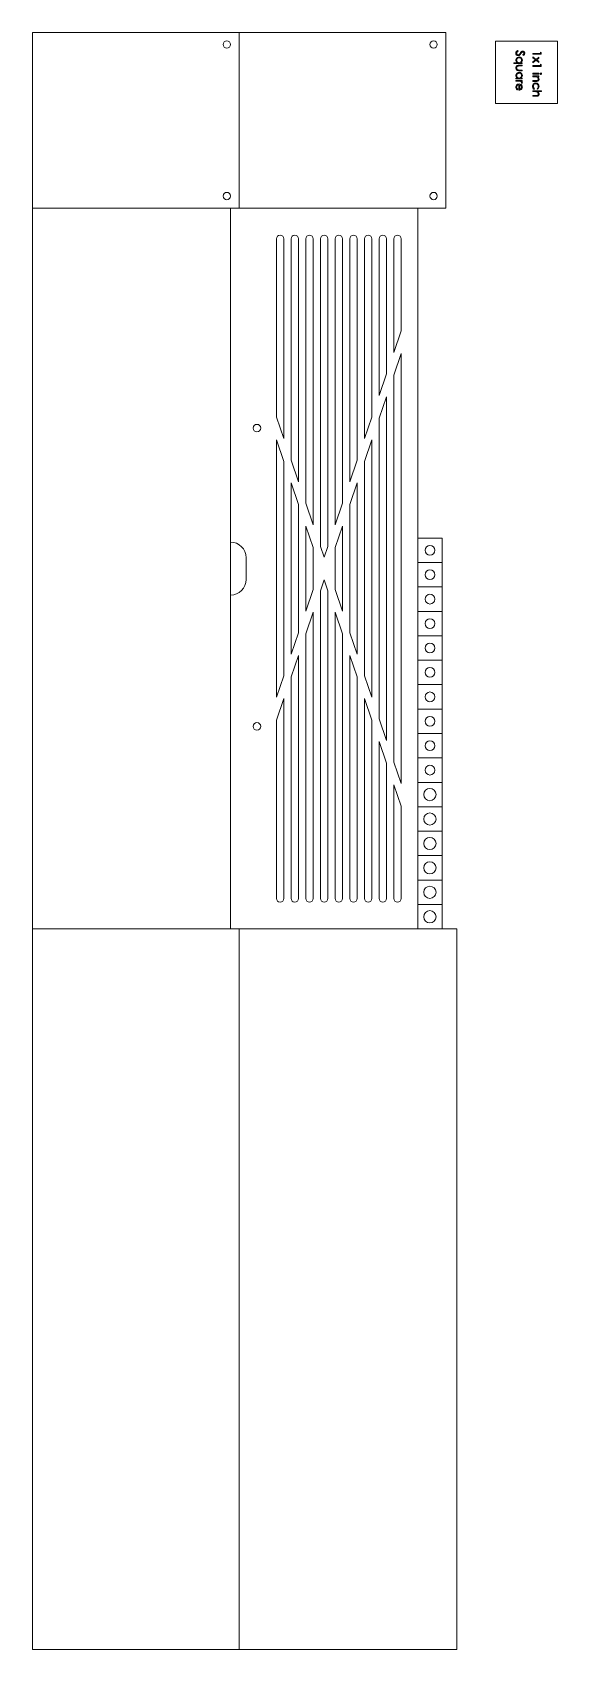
# Model space of a CAD drawing. Header units: inches. Extents: x 178 to 434, y 0 to 792.
import ezdxf

# ---------------------------------------------------------------- set-up
doc = ezdxf.new("R2010")
doc.units = ezdxf.units.IN
doc.header["$MEASUREMENT"] = 0

# ---------------------------------------------------------------- blocks, each defined once
blk = doc.blocks.new('block 2')
at = {"color": 7, "lineweight": 15, "true_color": 0xffffff}
blk.add_open_spline([(369.6, 538.4), (369.6, 539.72), (370.67, 540.79), (372, 540.79), (373.32, 540.79), (374.39, 539.72), (374.39, 538.4), (374.39, 537.08), (373.32, 536), (372, 536), (370.67, 536), (369.6, 537.08), (369.6, 538.4), (369.6, 538.4), (369.6, 538.4), (369.6, 538.4)], degree=3, knots=[0, 0, 0, 0, 1, 1, 1, 2, 2, 2, 3, 3, 3, 4, 4, 4, 5, 5, 5, 5], dxfattribs=at)
blk = doc.blocks.new('block 3')
at = {"color": 7, "lineweight": 15, "true_color": 0xffffff}
blk.add_lwpolyline([(377.98, 532.41), (377.98, 544.38)], dxfattribs=at)
blk = doc.blocks.new('block 4')
at = {"color": 7, "lineweight": 15, "true_color": 0xffffff}
blk.add_lwpolyline([(366.01, 532.41), (377.98, 532.41)], dxfattribs=at)
blk = doc.blocks.new('block 5')
at = {"color": 7, "lineweight": 15, "true_color": 0xffffff}
blk.add_lwpolyline([(377.98, 544.38), (366.01, 544.38)], dxfattribs=at)
blk = doc.blocks.new('block 6')
at = {"color": 7, "lineweight": 15, "true_color": 0xffffff}
blk.add_open_spline([(369.6, 526.43), (369.6, 527.75), (370.67, 528.82), (372, 528.82), (373.32, 528.82), (374.39, 527.75), (374.39, 526.43), (374.39, 525.11), (373.32, 524.04), (372, 524.04), (370.67, 524.04), (369.6, 525.11), (369.6, 526.43), (369.6, 526.43), (369.6, 526.43), (369.6, 526.43)], degree=3, knots=[0, 0, 0, 0, 1, 1, 1, 2, 2, 2, 3, 3, 3, 4, 4, 4, 5, 5, 5, 5], dxfattribs=at)
blk = doc.blocks.new('block 7')
at = {"color": 7, "lineweight": 15, "true_color": 0xffffff}
blk.add_lwpolyline([(377.98, 520.45), (377.98, 532.41)], dxfattribs=at)
blk = doc.blocks.new('block 8')
at = {"color": 7, "lineweight": 15, "true_color": 0xffffff}
blk.add_lwpolyline([(366.01, 520.45), (377.98, 520.45)], dxfattribs=at)
blk = doc.blocks.new('block 9')
at = {"color": 7, "lineweight": 15, "true_color": 0xffffff}
blk.add_open_spline([(369.6, 502.5), (369.6, 503.82), (370.67, 504.89), (372, 504.89), (373.32, 504.89), (374.39, 503.82), (374.39, 502.5), (374.39, 501.18), (373.32, 500.11), (372, 500.11), (370.67, 500.11), (369.6, 501.18), (369.6, 502.5), (369.6, 502.5), (369.6, 502.5), (369.6, 502.5)], degree=3, knots=[0, 0, 0, 0, 1, 1, 1, 2, 2, 2, 3, 3, 3, 4, 4, 4, 5, 5, 5, 5], dxfattribs=at)
blk = doc.blocks.new('block 10')
at = {"color": 7, "lineweight": 15, "true_color": 0xffffff}
blk.add_lwpolyline([(377.98, 496.52), (377.98, 508.48)], dxfattribs=at)
blk = doc.blocks.new('block 11')
at = {"color": 7, "lineweight": 15, "true_color": 0xffffff}
blk.add_lwpolyline([(366.01, 496.52), (377.98, 496.52)], dxfattribs=at)
blk = doc.blocks.new('block 12')
at = {"color": 7, "lineweight": 15, "true_color": 0xffffff}
blk.add_lwpolyline([(377.98, 508.48), (366.01, 508.48)], dxfattribs=at)
blk = doc.blocks.new('block 13')
at = {"color": 7, "lineweight": 15, "true_color": 0xffffff}
blk.add_open_spline([(369.6, 514.46), (369.6, 515.79), (370.67, 516.86), (372, 516.86), (373.32, 516.86), (374.39, 515.79), (374.39, 514.46), (374.39, 513.14), (373.32, 512.07), (372, 512.07), (370.67, 512.07), (369.6, 513.14), (369.6, 514.46), (369.6, 514.46), (369.6, 514.46), (369.6, 514.46)], degree=3, knots=[0, 0, 0, 0, 1, 1, 1, 2, 2, 2, 3, 3, 3, 4, 4, 4, 5, 5, 5, 5], dxfattribs=at)
blk = doc.blocks.new('block 14')
at = {"color": 7, "lineweight": 15, "true_color": 0xffffff}
blk.add_lwpolyline([(377.98, 508.48), (377.98, 520.45)], dxfattribs=at)
blk = doc.blocks.new('block 15')
at = {"color": 7, "lineweight": 15, "true_color": 0xffffff}
blk.add_open_spline([(369.6, 490.53), (369.6, 491.85), (370.67, 492.93), (372, 492.93), (373.32, 492.93), (374.39, 491.85), (374.39, 490.53), (374.39, 489.21), (373.32, 488.14), (372, 488.14), (370.67, 488.14), (369.6, 489.21), (369.6, 490.53), (369.6, 490.53), (369.6, 490.53), (369.6, 490.53)], degree=3, knots=[0, 0, 0, 0, 1, 1, 1, 2, 2, 2, 3, 3, 3, 4, 4, 4, 5, 5, 5, 5], dxfattribs=at)
blk = doc.blocks.new('block 16')
at = {"color": 7, "lineweight": 15, "true_color": 0xffffff}
blk.add_lwpolyline([(377.98, 484.55), (377.98, 496.52)], dxfattribs=at)
blk = doc.blocks.new('block 17')
at = {"color": 7, "lineweight": 15, "true_color": 0xffffff}
blk.add_lwpolyline([(366.01, 484.55), (377.98, 484.55)], dxfattribs=at)
blk = doc.blocks.new('block 18')
at = {"color": 7, "lineweight": 15, "true_color": 0xffffff}
blk.add_open_spline([(369.6, 466.6), (369.6, 467.92), (370.67, 468.99), (372, 468.99), (373.32, 468.99), (374.39, 467.92), (374.39, 466.6), (374.39, 465.28), (373.32, 464.21), (372, 464.21), (370.67, 464.21), (369.6, 465.28), (369.6, 466.6), (369.6, 466.6), (369.6, 466.6), (369.6, 466.6)], degree=3, knots=[0, 0, 0, 0, 1, 1, 1, 2, 2, 2, 3, 3, 3, 4, 4, 4, 5, 5, 5, 5], dxfattribs=at)
blk = doc.blocks.new('block 19')
at = {"color": 7, "lineweight": 15, "true_color": 0xffffff}
blk.add_lwpolyline([(377.98, 472.58), (366.01, 472.58)], dxfattribs=at)
blk = doc.blocks.new('block 20')
at = {"color": 7, "lineweight": 15, "true_color": 0xffffff}
blk.add_lwpolyline([(377.98, 460.62), (377.98, 472.58)], dxfattribs=at)
blk = doc.blocks.new('block 21')
at = {"color": 7, "lineweight": 15, "true_color": 0xffffff}
blk.add_lwpolyline([(366.01, 460.62), (377.98, 460.62)], dxfattribs=at)
blk = doc.blocks.new('block 22')
at = {"color": 7, "lineweight": 15, "true_color": 0xffffff}
blk.add_open_spline([(369.6, 478.57), (369.6, 479.89), (370.67, 480.96), (372, 480.96), (373.32, 480.96), (374.39, 479.89), (374.39, 478.57), (374.39, 477.24), (373.32, 476.17), (372, 476.17), (370.67, 476.17), (369.6, 477.24), (369.6, 478.57), (369.6, 478.57), (369.6, 478.57), (369.6, 478.57)], degree=3, knots=[0, 0, 0, 0, 1, 1, 1, 2, 2, 2, 3, 3, 3, 4, 4, 4, 5, 5, 5, 5], dxfattribs=at)
blk = doc.blocks.new('block 23')
at = {"color": 7, "lineweight": 15, "true_color": 0xffffff}
blk.add_lwpolyline([(377.98, 484.55), (377.98, 472.58)], dxfattribs=at)
blk = doc.blocks.new('block 24')
at = {"color": 7, "lineweight": 15, "true_color": 0xffffff}
blk.add_open_spline([(369.6, 454.63), (369.6, 455.96), (370.67, 457.03), (372, 457.03), (373.32, 457.03), (374.39, 455.96), (374.39, 454.63), (374.39, 453.31), (373.32, 452.24), (372, 452.24), (370.67, 452.24), (369.6, 453.31), (369.6, 454.63), (369.6, 454.63), (369.6, 454.63), (369.6, 454.63)], degree=3, knots=[0, 0, 0, 0, 1, 1, 1, 2, 2, 2, 3, 3, 3, 4, 4, 4, 5, 5, 5, 5], dxfattribs=at)
blk = doc.blocks.new('block 25')
at = {"color": 7, "lineweight": 15, "true_color": 0xffffff}
blk.add_lwpolyline([(377.98, 448.65), (366.01, 448.65)], dxfattribs=at)
blk = doc.blocks.new('block 26')
at = {"color": 7, "lineweight": 15, "true_color": 0xffffff}
blk.add_lwpolyline([(377.98, 460.62), (377.98, 448.65)], dxfattribs=at)
blk = doc.blocks.new('block 27')
at = {"color": 7, "lineweight": 15, "true_color": 0xffffff}
blk.add_open_spline([(369.6, 442.67), (369.6, 443.99), (370.67, 445.06), (372, 445.06), (373.32, 445.06), (374.39, 443.99), (374.39, 442.67), (374.39, 441.35), (373.32, 440.27), (372, 440.27), (370.67, 440.27), (369.6, 441.35), (369.6, 442.67), (369.6, 442.67), (369.6, 442.67), (369.6, 442.67)], degree=3, knots=[0, 0, 0, 0, 1, 1, 1, 2, 2, 2, 3, 3, 3, 4, 4, 4, 5, 5, 5, 5], dxfattribs=at)
blk = doc.blocks.new('block 28')
at = {"color": 7, "lineweight": 15, "true_color": 0xffffff}
blk.add_lwpolyline([(377.98, 448.65), (377.98, 436.68)], dxfattribs=at)
blk = doc.blocks.new('block 29')
at = {"color": 7, "lineweight": 15, "true_color": 0xffffff}
blk.add_lwpolyline([(377.98, 436.68), (366.01, 436.68)], dxfattribs=at)
blk = doc.blocks.new('block 30')
at = {"color": 7, "lineweight": 15, "true_color": 0xffffff}
blk.add_open_spline([(369.6, 430.7), (369.6, 432.02), (370.67, 433.09), (372, 433.09), (373.32, 433.09), (374.39, 432.02), (374.39, 430.7), (374.39, 429.38), (373.32, 428.31), (372, 428.31), (370.67, 428.31), (369.6, 429.38), (369.6, 430.7), (369.6, 430.7), (369.6, 430.7), (369.6, 430.7)], degree=3, knots=[0, 0, 0, 0, 1, 1, 1, 2, 2, 2, 3, 3, 3, 4, 4, 4, 5, 5, 5, 5], dxfattribs=at)
blk = doc.blocks.new('block 31')
at = {"color": 7, "lineweight": 15, "true_color": 0xffffff}
blk.add_lwpolyline([(377.98, 424.72), (377.98, 436.68)], dxfattribs=at)
blk = doc.blocks.new('block 32')
at = {"color": 7, "lineweight": 15, "true_color": 0xffffff}
blk.add_lwpolyline([(366.01, 424.72), (377.98, 424.72)], dxfattribs=at)
blk = doc.blocks.new('block 33')
at = {"color": 7, "lineweight": 15, "true_color": 0xffffff}
blk.add_open_spline([(416.82, 765.24), (416.81, 765.4), (416.79, 765.56), (416.73, 765.71), (416.69, 765.82), (416.61, 765.93), (416.54, 766.03)], degree=3, knots=[0, 0, 0, 0, 1, 1, 1, 2, 2, 2, 2], dxfattribs=at)
blk = doc.blocks.new('block 34')
at = {"color": 7, "lineweight": 15, "true_color": 0xffffff}
blk.add_open_spline([(415.91, 764.07), (416.05, 764.12), (416.2, 764.16), (416.32, 764.24), (416.45, 764.32), (416.55, 764.44), (416.63, 764.57), (416.7, 764.67), (416.75, 764.78), (416.78, 764.89), (416.8, 765), (416.81, 765.12), (416.82, 765.24)], degree=3, knots=[0, 0, 0, 0, 1, 1, 1, 2, 2, 2, 3, 3, 3, 4, 4, 4, 4], dxfattribs=at)
blk = doc.blocks.new('block 35')
at = {"color": 7, "lineweight": 15, "true_color": 0xffffff}
blk.add_lwpolyline([(415.91, 766.39), (415.91, 764.07)], dxfattribs=at)
blk = doc.blocks.new('block 36')
at = {"color": 7, "lineweight": 15, "true_color": 0xffffff}
blk.add_open_spline([(416.54, 766.03), (416.43, 766.12), (416.33, 766.21), (416.21, 766.28), (416.12, 766.33), (416.01, 766.36), (415.91, 766.39)], degree=3, knots=[0, 0, 0, 0, 1, 1, 1, 2, 2, 2, 2], dxfattribs=at)
blk = doc.blocks.new('block 37')
at = {"color": 7, "lineweight": 15, "true_color": 0xffffff}
blk.add_lwpolyline([(423.37, 763.05), (422.26, 763.05)], dxfattribs=at)
blk = doc.blocks.new('block 38')
at = {"color": 7, "lineweight": 15, "true_color": 0xffffff}
blk.add_open_spline([(424.19, 762.99), (424.04, 763.01), (423.88, 763.03), (423.73, 763.04), (423.61, 763.05), (423.49, 763.05), (423.37, 763.05)], degree=3, knots=[0, 0, 0, 0, 1, 1, 1, 2, 2, 2, 2], dxfattribs=at)
blk = doc.blocks.new('block 39')
at = {"color": 7, "lineweight": 15, "true_color": 0xffffff}
blk.add_open_spline([(425, 761.95), (424.99, 762.08), (424.97, 762.22), (424.93, 762.34), (424.88, 762.46), (424.8, 762.57), (424.71, 762.67), (424.64, 762.75), (424.56, 762.82), (424.47, 762.87), (424.39, 762.92), (424.29, 762.96), (424.19, 762.99)], degree=3, knots=[0, 0, 0, 0, 1, 1, 1, 2, 2, 2, 3, 3, 3, 4, 4, 4, 4], dxfattribs=at)
blk = doc.blocks.new('block 40')
at = {"color": 7, "lineweight": 15, "true_color": 0xffffff}
blk.add_open_spline([(424.4, 761.16), (424.49, 761.19), (424.59, 761.22), (424.68, 761.28), (424.76, 761.33), (424.84, 761.41), (424.89, 761.49), (424.97, 761.63), (424.98, 761.79), (425, 761.95)], degree=3, knots=[0, 0, 0, 0, 1, 1, 1, 2, 2, 2, 3, 3, 3, 3], dxfattribs=at)
blk = doc.blocks.new('block 41')
at = {"color": 7, "lineweight": 15, "true_color": 0xffffff}
blk.add_lwpolyline([(422.26, 761.12), (423.7, 761.12)], dxfattribs=at)
blk = doc.blocks.new('block 42')
at = {"color": 7, "lineweight": 15, "true_color": 0xffffff}
blk.add_lwpolyline([(422.26, 760.74), (422.26, 761.12)], dxfattribs=at)
blk = doc.blocks.new('block 43')
at = {"color": 7, "lineweight": 15, "true_color": 0xffffff}
blk.add_lwpolyline([(423.82, 760.74), (422.26, 760.74)], dxfattribs=at)
blk = doc.blocks.new('block 44')
at = {"color": 7, "lineweight": 15, "true_color": 0xffffff}
blk.add_open_spline([(425.38, 761.89), (425.36, 761.75), (425.35, 761.61), (425.31, 761.48), (425.27, 761.35), (425.19, 761.23), (425.1, 761.13), (425.01, 761.03), (424.89, 760.94), (424.77, 760.89), (424.49, 760.75), (424.16, 760.74), (423.82, 760.74)], degree=3, knots=[0, 0, 0, 0, 1, 1, 1, 2, 2, 2, 3, 3, 3, 4, 4, 4, 4], dxfattribs=at)
blk = doc.blocks.new('block 45')
at = {"color": 7, "lineweight": 15, "true_color": 0xffffff}
blk.add_open_spline([(424.74, 763.05), (424.94, 762.87), (425.14, 762.69), (425.24, 762.47), (425.32, 762.29), (425.35, 762.09), (425.38, 761.89)], degree=3, knots=[0, 0, 0, 0, 1, 1, 1, 2, 2, 2, 2], dxfattribs=at)
blk = doc.blocks.new('block 46')
at = {"color": 7, "lineweight": 15, "true_color": 0xffffff}
blk.add_lwpolyline([(426.56, 763.05), (424.74, 763.05)], dxfattribs=at)
blk = doc.blocks.new('block 47')
at = {"color": 7, "lineweight": 15, "true_color": 0xffffff}
blk.add_lwpolyline([(422.26, 763.43), (426.56, 763.43)], dxfattribs=at)
blk = doc.blocks.new('block 48')
at = {"color": 7, "lineweight": 15, "true_color": 0xffffff}
blk.add_lwpolyline([(422.26, 763.05), (422.26, 763.43)], dxfattribs=at)
blk = doc.blocks.new('block 49')
at = {"color": 7, "lineweight": 15, "true_color": 0xffffff}
blk.add_open_spline([(416.46, 781.65), (416.27, 781.39), (416.07, 781.12), (415.82, 780.92), (415.71, 780.85), (415.6, 780.78), (415.48, 780.73), (415.37, 780.69), (415.24, 780.68), (415.11, 780.66)], degree=3, knots=[0, 0, 0, 0, 1, 1, 1, 2, 2, 2, 3, 3, 3, 3], dxfattribs=at)
blk = doc.blocks.new('block 50')
at = {"color": 7, "lineweight": 15, "true_color": 0xffffff}
blk.add_open_spline([(416.88, 782.21), (416.8, 782.11), (416.72, 782), (416.64, 781.9), (416.58, 781.82), (416.52, 781.73), (416.46, 781.65)], degree=3, knots=[0, 0, 0, 0, 1, 1, 1, 2, 2, 2, 2], dxfattribs=at)
blk = doc.blocks.new('block 51')
at = {"color": 7, "lineweight": 15, "true_color": 0xffffff}
blk.add_open_spline([(417.42, 782.49), (417.36, 782.48), (417.3, 782.48), (417.25, 782.46), (417.19, 782.45), (417.14, 782.42), (417.09, 782.39), (417.01, 782.34), (416.94, 782.28), (416.88, 782.21)], degree=3, knots=[0, 0, 0, 0, 1, 1, 1, 2, 2, 2, 3, 3, 3, 3], dxfattribs=at)
blk = doc.blocks.new('block 52')
at = {"color": 7, "lineweight": 15, "true_color": 0xffffff}
blk.add_open_spline([(417.41, 781.05), (417.57, 781.17), (417.72, 781.29), (417.82, 781.45), (417.86, 781.51), (417.9, 781.58), (417.92, 781.65), (417.94, 781.72), (417.94, 781.8), (417.95, 781.87)], degree=3, knots=[0, 0, 0, 0, 1, 1, 1, 2, 2, 2, 3, 3, 3, 3], dxfattribs=at)
blk = doc.blocks.new('block 53')
at = {"color": 7, "lineweight": 15, "true_color": 0xffffff}
blk.add_lwpolyline([(417.67, 780.71), (417.41, 781.05)], dxfattribs=at)
blk = doc.blocks.new('block 54')
at = {"color": 7, "lineweight": 15, "true_color": 0xffffff}
blk.add_open_spline([(418.38, 781.83), (418.37, 781.7), (418.35, 781.57), (418.31, 781.45), (418.27, 781.33), (418.2, 781.22), (418.12, 781.12), (417.99, 780.96), (417.83, 780.84), (417.67, 780.71)], degree=3, knots=[0, 0, 0, 0, 1, 1, 1, 2, 2, 2, 3, 3, 3, 3], dxfattribs=at)
blk = doc.blocks.new('block 55')
at = {"color": 7, "lineweight": 15, "true_color": 0xffffff}
blk.add_open_spline([(417.4, 782.86), (417.55, 782.84), (417.7, 782.83), (417.83, 782.77), (417.96, 782.71), (418.08, 782.6), (418.17, 782.48), (418.24, 782.39), (418.3, 782.28), (418.33, 782.17), (418.36, 782.06), (418.37, 781.95), (418.38, 781.83)], degree=3, knots=[0, 0, 0, 0, 1, 1, 1, 2, 2, 2, 3, 3, 3, 4, 4, 4, 4], dxfattribs=at)
blk = doc.blocks.new('block 56')
at = {"color": 7, "lineweight": 15, "true_color": 0xffffff}
blk.add_open_spline([(416.76, 782.63), (416.87, 782.7), (416.98, 782.78), (417.1, 782.81), (417.2, 782.85), (417.3, 782.85), (417.4, 782.86)], degree=3, knots=[0, 0, 0, 0, 1, 1, 1, 2, 2, 2, 2], dxfattribs=at)
blk = doc.blocks.new('block 57')
at = {"color": 7, "lineweight": 15, "true_color": 0xffffff}
blk.add_open_spline([(416.2, 781.94), (416.29, 782.08), (416.39, 782.22), (416.5, 782.34), (416.58, 782.44), (416.67, 782.54), (416.76, 782.63)], degree=3, knots=[0, 0, 0, 0, 1, 1, 1, 2, 2, 2, 2], dxfattribs=at)
blk = doc.blocks.new('block 58')
at = {"color": 7, "lineweight": 15, "true_color": 0xffffff}
blk.add_open_spline([(415.53, 781.19), (415.67, 781.32), (415.8, 781.45), (415.93, 781.59), (416.02, 781.7), (416.11, 781.82), (416.2, 781.94)], degree=3, knots=[0, 0, 0, 0, 1, 1, 1, 2, 2, 2, 2], dxfattribs=at)
blk = doc.blocks.new('block 59')
at = {"color": 7, "lineweight": 15, "true_color": 0xffffff}
blk.add_open_spline([(415.12, 781.04), (415.2, 781.05), (415.28, 781.06), (415.36, 781.09), (415.42, 781.11), (415.47, 781.15), (415.53, 781.19)], degree=3, knots=[0, 0, 0, 0, 1, 1, 1, 2, 2, 2, 2], dxfattribs=at)
blk = doc.blocks.new('block 60')
at = {"color": 7, "lineweight": 15, "true_color": 0xffffff}
blk.add_open_spline([(414.41, 781.86), (414.42, 781.75), (414.43, 781.63), (414.47, 781.53), (414.5, 781.42), (414.56, 781.32), (414.64, 781.24), (414.7, 781.18), (414.78, 781.12), (414.86, 781.09), (414.94, 781.06), (415.03, 781.05), (415.12, 781.04)], degree=3, knots=[0, 0, 0, 0, 1, 1, 1, 2, 2, 2, 3, 3, 3, 4, 4, 4, 4], dxfattribs=at)
blk = doc.blocks.new('block 61')
at = {"color": 7, "lineweight": 15, "true_color": 0xffffff}
blk.add_open_spline([(415.1, 782.78), (414.91, 782.65), (414.72, 782.53), (414.58, 782.35), (414.53, 782.28), (414.48, 782.2), (414.45, 782.12), (414.43, 782.04), (414.42, 781.95), (414.41, 781.86)], degree=3, knots=[0, 0, 0, 0, 1, 1, 1, 2, 2, 2, 3, 3, 3, 3], dxfattribs=at)
blk = doc.blocks.new('block 62')
at = {"color": 7, "lineweight": 15, "true_color": 0xffffff}
blk.add_lwpolyline([(414.89, 783.13), (415.1, 782.78)], dxfattribs=at)
blk = doc.blocks.new('block 63')
at = {"color": 7, "lineweight": 15, "true_color": 0xffffff}
blk.add_open_spline([(413.98, 781.86), (413.99, 782.01), (414.01, 782.17), (414.06, 782.31), (414.11, 782.46), (414.2, 782.59), (414.31, 782.7), (414.47, 782.88), (414.68, 783.01), (414.89, 783.13)], degree=3, knots=[0, 0, 0, 0, 1, 1, 1, 2, 2, 2, 3, 3, 3, 3], dxfattribs=at)
blk = doc.blocks.new('block 64')
at = {"color": 7, "lineweight": 15, "true_color": 0xffffff}
blk.add_open_spline([(415.11, 780.66), (414.94, 780.68), (414.77, 780.71), (414.62, 780.78), (414.47, 780.85), (414.33, 780.97), (414.23, 781.11), (414.15, 781.22), (414.08, 781.33), (414.04, 781.46), (414, 781.59), (413.99, 781.72), (413.98, 781.86)], degree=3, knots=[0, 0, 0, 0, 1, 1, 1, 2, 2, 2, 3, 3, 3, 4, 4, 4, 4], dxfattribs=at)
blk = doc.blocks.new('block 65')
at = {"color": 7, "lineweight": 15, "true_color": 0xffffff}
blk.add_open_spline([(417.2, 778.41), (417.17, 778.13), (417.14, 777.86), (417.01, 777.63), (416.9, 777.46), (416.74, 777.31), (416.58, 777.17)], degree=3, knots=[0, 0, 0, 0, 1, 1, 1, 2, 2, 2, 2], dxfattribs=at)
blk = doc.blocks.new('block 66')
at = {"color": 7, "lineweight": 15, "true_color": 0xffffff}
blk.add_open_spline([(415.62, 780.02), (415.86, 779.99), (416.09, 779.96), (416.3, 779.86), (416.51, 779.77), (416.69, 779.61), (416.84, 779.43), (416.96, 779.28), (417.06, 779.12), (417.11, 778.95), (417.17, 778.78), (417.18, 778.59), (417.2, 778.41)], degree=3, knots=[0, 0, 0, 0, 1, 1, 1, 2, 2, 2, 3, 3, 3, 4, 4, 4, 4], dxfattribs=at)
blk = doc.blocks.new('block 67')
at = {"color": 7, "lineweight": 15, "true_color": 0xffffff}
blk.add_open_spline([(414.03, 778.42), (414.06, 778.66), (414.09, 778.89), (414.18, 779.1), (414.27, 779.31), (414.42, 779.5), (414.61, 779.65), (414.75, 779.77), (414.91, 779.87), (415.08, 779.93), (415.25, 779.99), (415.44, 780), (415.62, 780.02)], degree=3, knots=[0, 0, 0, 0, 1, 1, 1, 2, 2, 2, 3, 3, 3, 4, 4, 4, 4], dxfattribs=at)
blk = doc.blocks.new('block 68')
at = {"color": 7, "lineweight": 15, "true_color": 0xffffff}
blk.add_open_spline([(414.64, 777.17), (414.45, 777.37), (414.25, 777.57), (414.15, 777.8), (414.07, 777.99), (414.05, 778.21), (414.03, 778.42)], degree=3, knots=[0, 0, 0, 0, 1, 1, 1, 2, 2, 2, 2], dxfattribs=at)
blk = doc.blocks.new('block 69')
at = {"color": 7, "lineweight": 15, "true_color": 0xffffff}
blk.add_lwpolyline([(412.96, 777.17), (414.64, 777.17)], dxfattribs=at)
blk = doc.blocks.new('block 70')
at = {"color": 7, "lineweight": 15, "true_color": 0xffffff}
blk.add_lwpolyline([(412.96, 776.8), (412.96, 777.17)], dxfattribs=at)
blk = doc.blocks.new('block 71')
at = {"color": 7, "lineweight": 15, "true_color": 0xffffff}
blk.add_lwpolyline([(417.14, 776.8), (412.96, 776.8)], dxfattribs=at)
blk = doc.blocks.new('block 72')
at = {"color": 7, "lineweight": 15, "true_color": 0xffffff}
blk.add_lwpolyline([(417.14, 777.17), (417.14, 776.8)], dxfattribs=at)
blk = doc.blocks.new('block 73')
at = {"color": 7, "lineweight": 15, "true_color": 0xffffff}
blk.add_lwpolyline([(416.58, 777.17), (417.14, 777.17)], dxfattribs=at)
blk = doc.blocks.new('block 74')
at = {"color": 7, "lineweight": 15, "true_color": 0xffffff}
blk.add_lwpolyline([(415.11, 768.15), (414.08, 768.15)], dxfattribs=at)
blk = doc.blocks.new('block 75')
at = {"color": 7, "lineweight": 15, "true_color": 0xffffff}
blk.add_open_spline([(416.16, 768.08), (415.97, 768.11), (415.77, 768.13), (415.58, 768.14), (415.42, 768.15), (415.27, 768.15), (415.11, 768.15)], degree=3, knots=[0, 0, 0, 0, 1, 1, 1, 2, 2, 2, 2], dxfattribs=at)
blk = doc.blocks.new('block 76')
at = {"color": 7, "lineweight": 15, "true_color": 0xffffff}
blk.add_open_spline([(416.82, 767.48), (416.8, 767.56), (416.78, 767.65), (416.74, 767.73), (416.7, 767.8), (416.63, 767.87), (416.55, 767.92), (416.43, 768), (416.3, 768.04), (416.16, 768.08)], degree=3, knots=[0, 0, 0, 0, 1, 1, 1, 2, 2, 2, 3, 3, 3, 3], dxfattribs=at)
blk = doc.blocks.new('block 77')
at = {"color": 7, "lineweight": 15, "true_color": 0xffffff}
blk.add_open_spline([(416.77, 767.28), (416.78, 767.32), (416.8, 767.35), (416.81, 767.39), (416.82, 767.42), (416.82, 767.45), (416.82, 767.48)], degree=3, knots=[0, 0, 0, 0, 1, 1, 1, 2, 2, 2, 2], dxfattribs=at)
blk = doc.blocks.new('block 78')
at = {"color": 7, "lineweight": 15, "true_color": 0xffffff}
blk.add_lwpolyline([(417.09, 767.08), (416.77, 767.28)], dxfattribs=at)
blk = doc.blocks.new('block 79')
at = {"color": 7, "lineweight": 15, "true_color": 0xffffff}
blk.add_open_spline([(417.2, 767.4), (417.19, 767.34), (417.18, 767.27), (417.16, 767.21), (417.14, 767.17), (417.12, 767.12), (417.09, 767.08)], degree=3, knots=[0, 0, 0, 0, 1, 1, 1, 2, 2, 2, 2], dxfattribs=at)
blk = doc.blocks.new('block 80')
at = {"color": 7, "lineweight": 15, "true_color": 0xffffff}
blk.add_open_spline([(416.69, 768.15), (416.84, 768.05), (416.98, 767.94), (417.08, 767.8), (417.12, 767.74), (417.15, 767.67), (417.17, 767.61), (417.19, 767.54), (417.19, 767.47), (417.2, 767.4)], degree=3, knots=[0, 0, 0, 0, 1, 1, 1, 2, 2, 2, 3, 3, 3, 3], dxfattribs=at)
blk = doc.blocks.new('block 81')
at = {"color": 7, "lineweight": 15, "true_color": 0xffffff}
blk.add_lwpolyline([(417.14, 768.15), (416.69, 768.15)], dxfattribs=at)
blk = doc.blocks.new('block 82')
at = {"color": 7, "lineweight": 15, "true_color": 0xffffff}
blk.add_lwpolyline([(417.14, 768.53), (417.14, 768.15)], dxfattribs=at)
blk = doc.blocks.new('block 83')
at = {"color": 7, "lineweight": 15, "true_color": 0xffffff}
blk.add_lwpolyline([(414.08, 768.53), (417.14, 768.53)], dxfattribs=at)
blk = doc.blocks.new('block 84')
at = {"color": 7, "lineweight": 15, "true_color": 0xffffff}
blk.add_lwpolyline([(414.08, 768.15), (414.08, 768.53)], dxfattribs=at)
blk = doc.blocks.new('block 85')
at = {"color": 7, "lineweight": 15, "true_color": 0xffffff}
blk.add_lwpolyline([(415.53, 763.69), (415.53, 766.43)], dxfattribs=at)
blk = doc.blocks.new('block 86')
at = {"color": 7, "lineweight": 15, "true_color": 0xffffff}
blk.add_open_spline([(416.6, 764.03), (416.41, 763.92), (416.23, 763.81), (416.03, 763.75), (415.87, 763.71), (415.7, 763.7), (415.53, 763.69)], degree=3, knots=[0, 0, 0, 0, 1, 1, 1, 2, 2, 2, 2], dxfattribs=at)
blk = doc.blocks.new('block 87')
at = {"color": 7, "lineweight": 15, "true_color": 0xffffff}
blk.add_open_spline([(417.2, 765.26), (417.17, 764.99), (417.14, 764.72), (417.01, 764.49), (416.91, 764.32), (416.75, 764.17), (416.6, 764.03)], degree=3, knots=[0, 0, 0, 0, 1, 1, 1, 2, 2, 2, 2], dxfattribs=at)
blk = doc.blocks.new('block 88')
at = {"color": 7, "lineweight": 15, "true_color": 0xffffff}
blk.add_open_spline([(416.63, 766.46), (416.81, 766.27), (417, 766.08), (417.09, 765.85), (417.17, 765.67), (417.18, 765.47), (417.2, 765.26)], degree=3, knots=[0, 0, 0, 0, 1, 1, 1, 2, 2, 2, 2], dxfattribs=at)
blk = doc.blocks.new('block 89')
at = {"color": 7, "lineweight": 15, "true_color": 0xffffff}
blk.add_open_spline([(415.61, 766.81), (415.81, 766.79), (416.02, 766.77), (416.21, 766.7), (416.36, 766.64), (416.49, 766.55), (416.63, 766.46)], degree=3, knots=[0, 0, 0, 0, 1, 1, 1, 2, 2, 2, 2], dxfattribs=at)
blk = doc.blocks.new('block 90')
at = {"color": 7, "lineweight": 15, "true_color": 0xffffff}
blk.add_open_spline([(414.03, 765.27), (414.05, 765.5), (414.07, 765.73), (414.16, 765.94), (414.25, 766.15), (414.41, 766.33), (414.6, 766.47), (414.74, 766.58), (414.9, 766.67), (415.07, 766.72), (415.24, 766.77), (415.43, 766.79), (415.61, 766.81)], degree=3, knots=[0, 0, 0, 0, 1, 1, 1, 2, 2, 2, 3, 3, 3, 4, 4, 4, 4], dxfattribs=at)
blk = doc.blocks.new('block 91')
at = {"color": 7, "lineweight": 15, "true_color": 0xffffff}
blk.add_open_spline([(414.88, 763.86), (414.74, 763.94), (414.6, 764.03), (414.48, 764.14), (414.36, 764.25), (414.26, 764.38), (414.19, 764.53), (414.09, 764.76), (414.06, 765.01), (414.03, 765.27)], degree=3, knots=[0, 0, 0, 0, 1, 1, 1, 2, 2, 2, 3, 3, 3, 3], dxfattribs=at)
blk = doc.blocks.new('block 92')
at = {"color": 7, "lineweight": 15, "true_color": 0xffffff}
blk.add_lwpolyline([(415.05, 764.19), (414.88, 763.86)], dxfattribs=at)
blk = doc.blocks.new('block 93')
at = {"color": 7, "lineweight": 15, "true_color": 0xffffff}
blk.add_open_spline([(414.41, 765.32), (414.42, 765.19), (414.43, 765.06), (414.46, 764.94), (414.49, 764.82), (414.54, 764.69), (414.61, 764.59), (414.73, 764.43), (414.89, 764.31), (415.05, 764.19)], degree=3, knots=[0, 0, 0, 0, 1, 1, 1, 2, 2, 2, 3, 3, 3, 3], dxfattribs=at)
blk = doc.blocks.new('block 94')
at = {"color": 7, "lineweight": 15, "true_color": 0xffffff}
blk.add_open_spline([(415.53, 766.43), (415.37, 766.41), (415.2, 766.39), (415.05, 766.33), (414.9, 766.27), (414.77, 766.16), (414.66, 766.03), (414.58, 765.93), (414.51, 765.82), (414.47, 765.7), (414.43, 765.58), (414.42, 765.45), (414.41, 765.32)], degree=3, knots=[0, 0, 0, 0, 1, 1, 1, 2, 2, 2, 3, 3, 3, 4, 4, 4, 4], dxfattribs=at)
blk = doc.blocks.new('block 95')
at = {"color": 7, "lineweight": 15, "true_color": 0xffffff}
blk.add_lwpolyline([(434.45, 757.3), (434.45, 787.7)], dxfattribs=at)
blk = doc.blocks.new('block 96')
at = {"color": 7, "lineweight": 15, "true_color": 0xffffff}
blk.add_lwpolyline([(404.06, 757.3), (434.45, 757.3)], dxfattribs=at)
blk = doc.blocks.new('block 97')
at = {"color": 7, "lineweight": 15, "true_color": 0xffffff}
blk.add_lwpolyline([(404.06, 787.7), (404.06, 757.3)], dxfattribs=at)
blk = doc.blocks.new('block 98')
at = {"color": 7, "lineweight": 15, "true_color": 0xffffff}
blk.add_lwpolyline([(434.45, 787.7), (404.06, 787.7)], dxfattribs=at)
blk = doc.blocks.new('block 99')
at = {"color": 7, "lineweight": 15, "true_color": 0xffffff}
blk.add_lwpolyline([(422.26, 781.79), (426.02, 781.79)], dxfattribs=at)
blk = doc.blocks.new('block 100')
at = {"color": 7, "lineweight": 15, "true_color": 0xffffff}
blk.add_lwpolyline([(422.26, 781.41), (422.26, 781.79)], dxfattribs=at)
blk = doc.blocks.new('block 101')
at = {"color": 7, "lineweight": 15, "true_color": 0xffffff}
blk.add_lwpolyline([(426.45, 781.41), (422.26, 781.41)], dxfattribs=at)
blk = doc.blocks.new('block 102')
at = {"color": 7, "lineweight": 15, "true_color": 0xffffff}
blk.add_lwpolyline([(426.45, 782.19), (426.45, 781.41)], dxfattribs=at)
blk = doc.blocks.new('block 103')
at = {"color": 7, "lineweight": 15, "true_color": 0xffffff}
blk.add_lwpolyline([(426.02, 782.43), (426.45, 782.19)], dxfattribs=at)
blk = doc.blocks.new('block 104')
at = {"color": 7, "lineweight": 15, "true_color": 0xffffff}
blk.add_lwpolyline([(426.02, 781.79), (426.02, 782.43)], dxfattribs=at)
blk = doc.blocks.new('block 105')
at = {"color": 7, "lineweight": 15, "true_color": 0xffffff}
blk.add_open_spline([(422.21, 765.61), (422.23, 765.85), (422.25, 766.09), (422.34, 766.31), (422.42, 766.53), (422.56, 766.73), (422.74, 766.89), (422.88, 767.02), (423.04, 767.13), (423.22, 767.19), (423.39, 767.25), (423.58, 767.27), (423.77, 767.29)], degree=3, knots=[0, 0, 0, 0, 1, 1, 1, 2, 2, 2, 3, 3, 3, 4, 4, 4, 4], dxfattribs=at)
blk = doc.blocks.new('block 106')
at = {"color": 7, "lineweight": 15, "true_color": 0xffffff}
blk.add_open_spline([(422.91, 764.18), (422.79, 764.27), (422.67, 764.37), (422.57, 764.49), (422.47, 764.61), (422.39, 764.75), (422.34, 764.89), (422.25, 765.12), (422.23, 765.36), (422.21, 765.61)], degree=3, knots=[0, 0, 0, 0, 1, 1, 1, 2, 2, 2, 3, 3, 3, 3], dxfattribs=at)
blk = doc.blocks.new('block 107')
at = {"color": 7, "lineweight": 15, "true_color": 0xffffff}
blk.add_lwpolyline([(423.12, 764.49), (422.91, 764.18)], dxfattribs=at)
blk = doc.blocks.new('block 108')
at = {"color": 7, "lineweight": 15, "true_color": 0xffffff}
blk.add_open_spline([(422.58, 765.6), (422.61, 765.36), (422.64, 765.12), (422.75, 764.92), (422.84, 764.76), (422.98, 764.62), (423.12, 764.49)], degree=3, knots=[0, 0, 0, 0, 1, 1, 1, 2, 2, 2, 2], dxfattribs=at)
blk = doc.blocks.new('block 109')
at = {"color": 7, "lineweight": 15, "true_color": 0xffffff}
blk.add_open_spline([(423.8, 766.92), (423.61, 766.89), (423.43, 766.86), (423.26, 766.79), (423.1, 766.71), (422.95, 766.58), (422.84, 766.43), (422.75, 766.31), (422.68, 766.18), (422.64, 766.04), (422.61, 765.9), (422.59, 765.75), (422.58, 765.6)], degree=3, knots=[0, 0, 0, 0, 1, 1, 1, 2, 2, 2, 3, 3, 3, 4, 4, 4, 4], dxfattribs=at)
blk = doc.blocks.new('block 110')
at = {"color": 7, "lineweight": 15, "true_color": 0xffffff}
blk.add_open_spline([(425, 765.61), (424.98, 765.79), (424.97, 765.98), (424.9, 766.15), (424.84, 766.32), (424.73, 766.47), (424.59, 766.6), (424.48, 766.7), (424.36, 766.79), (424.23, 766.84), (424.09, 766.89), (423.95, 766.9), (423.8, 766.92)], degree=3, knots=[0, 0, 0, 0, 1, 1, 1, 2, 2, 2, 3, 3, 3, 4, 4, 4, 4], dxfattribs=at)
blk = doc.blocks.new('block 111')
at = {"color": 7, "lineweight": 15, "true_color": 0xffffff}
blk.add_open_spline([(424.46, 764.49), (424.64, 764.67), (424.81, 764.84), (424.9, 765.05), (424.97, 765.22), (424.98, 765.41), (425, 765.61)], degree=3, knots=[0, 0, 0, 0, 1, 1, 1, 2, 2, 2, 2], dxfattribs=at)
blk = doc.blocks.new('block 112')
at = {"color": 7, "lineweight": 15, "true_color": 0xffffff}
blk.add_lwpolyline([(424.66, 764.18), (424.46, 764.49)], dxfattribs=at)
blk = doc.blocks.new('block 113')
at = {"color": 7, "lineweight": 15, "true_color": 0xffffff}
blk.add_open_spline([(425.38, 765.58), (425.34, 765.26), (425.31, 764.94), (425.16, 764.69), (425.04, 764.49), (424.85, 764.34), (424.66, 764.18)], degree=3, knots=[0, 0, 0, 0, 1, 1, 1, 2, 2, 2, 2], dxfattribs=at)
blk = doc.blocks.new('block 114')
at = {"color": 7, "lineweight": 15, "true_color": 0xffffff}
blk.add_open_spline([(423.77, 767.29), (424.01, 767.26), (424.26, 767.23), (424.47, 767.13), (424.69, 767.02), (424.89, 766.86), (425.03, 766.66), (425.15, 766.5), (425.24, 766.33), (425.29, 766.15), (425.35, 765.96), (425.36, 765.77), (425.38, 765.58)], degree=3, knots=[0, 0, 0, 0, 1, 1, 1, 2, 2, 2, 3, 3, 3, 4, 4, 4, 4], dxfattribs=at)
blk = doc.blocks.new('block 115')
at = {"color": 7, "lineweight": 15, "true_color": 0xffffff}
blk.add_lwpolyline([(423.37, 770.35), (422.26, 770.35)], dxfattribs=at)
blk = doc.blocks.new('block 116')
at = {"color": 7, "lineweight": 15, "true_color": 0xffffff}
blk.add_open_spline([(424.19, 770.29), (424.04, 770.32), (423.88, 770.34), (423.73, 770.35), (423.61, 770.35), (423.49, 770.35), (423.37, 770.35)], degree=3, knots=[0, 0, 0, 0, 1, 1, 1, 2, 2, 2, 2], dxfattribs=at)
blk = doc.blocks.new('block 117')
at = {"color": 7, "lineweight": 15, "true_color": 0xffffff}
blk.add_open_spline([(425, 769.25), (424.99, 769.39), (424.97, 769.52), (424.93, 769.64), (424.88, 769.76), (424.8, 769.87), (424.71, 769.97), (424.64, 770.05), (424.56, 770.12), (424.47, 770.17), (424.39, 770.22), (424.29, 770.26), (424.19, 770.29)], degree=3, knots=[0, 0, 0, 0, 1, 1, 1, 2, 2, 2, 3, 3, 3, 4, 4, 4, 4], dxfattribs=at)
blk = doc.blocks.new('block 118')
at = {"color": 7, "lineweight": 15, "true_color": 0xffffff}
blk.add_open_spline([(424.4, 768.46), (424.49, 768.49), (424.59, 768.52), (424.68, 768.58), (424.76, 768.63), (424.84, 768.71), (424.89, 768.79), (424.97, 768.93), (424.98, 769.09), (425, 769.25)], degree=3, knots=[0, 0, 0, 0, 1, 1, 1, 2, 2, 2, 3, 3, 3, 3], dxfattribs=at)
blk = doc.blocks.new('block 119')
at = {"color": 7, "lineweight": 15, "true_color": 0xffffff}
blk.add_open_spline([(423.7, 768.42), (423.83, 768.42), (423.96, 768.42), (424.09, 768.43), (424.19, 768.43), (424.3, 768.45), (424.4, 768.46)], degree=3, knots=[0, 0, 0, 0, 1, 1, 1, 2, 2, 2, 2], dxfattribs=at)
blk = doc.blocks.new('block 120')
at = {"color": 7, "lineweight": 15, "true_color": 0xffffff}
blk.add_lwpolyline([(422.26, 768.42), (423.7, 768.42)], dxfattribs=at)
blk = doc.blocks.new('block 121')
at = {"color": 7, "lineweight": 15, "true_color": 0xffffff}
blk.add_lwpolyline([(422.26, 768.04), (422.26, 768.42)], dxfattribs=at)
blk = doc.blocks.new('block 122')
at = {"color": 7, "lineweight": 15, "true_color": 0xffffff}
blk.add_lwpolyline([(423.82, 768.04), (422.26, 768.04)], dxfattribs=at)
blk = doc.blocks.new('block 123')
at = {"color": 7, "lineweight": 15, "true_color": 0xffffff}
blk.add_open_spline([(425.38, 769.19), (425.36, 769.05), (425.35, 768.91), (425.31, 768.78), (425.27, 768.66), (425.19, 768.54), (425.1, 768.43), (425.01, 768.33), (424.89, 768.25), (424.77, 768.19), (424.49, 768.05), (424.16, 768.05), (423.82, 768.04)], degree=3, knots=[0, 0, 0, 0, 1, 1, 1, 2, 2, 2, 3, 3, 3, 4, 4, 4, 4], dxfattribs=at)
blk = doc.blocks.new('block 124')
at = {"color": 7, "lineweight": 15, "true_color": 0xffffff}
blk.add_open_spline([(424.77, 770.35), (424.96, 770.17), (425.15, 769.99), (425.25, 769.77), (425.33, 769.6), (425.35, 769.39), (425.38, 769.19)], degree=3, knots=[0, 0, 0, 0, 1, 1, 1, 2, 2, 2, 2], dxfattribs=at)
blk = doc.blocks.new('block 125')
at = {"color": 7, "lineweight": 15, "true_color": 0xffffff}
blk.add_lwpolyline([(425.32, 770.35), (424.77, 770.35)], dxfattribs=at)
blk = doc.blocks.new('block 126')
at = {"color": 7, "lineweight": 15, "true_color": 0xffffff}
blk.add_lwpolyline([(425.32, 770.73), (425.32, 770.35)], dxfattribs=at)
blk = doc.blocks.new('block 127')
at = {"color": 7, "lineweight": 15, "true_color": 0xffffff}
blk.add_lwpolyline([(422.26, 770.73), (425.32, 770.73)], dxfattribs=at)
blk = doc.blocks.new('block 128')
at = {"color": 7, "lineweight": 15, "true_color": 0xffffff}
blk.add_lwpolyline([(422.26, 770.35), (422.26, 770.73)], dxfattribs=at)
blk = doc.blocks.new('block 129')
at = {"color": 7, "lineweight": 15, "true_color": 0xffffff}
blk.add_lwpolyline([(425.32, 771.64), (422.26, 771.64)], dxfattribs=at)
blk = doc.blocks.new('block 130')
at = {"color": 7, "lineweight": 15, "true_color": 0xffffff}
blk.add_lwpolyline([(425.32, 772.02), (425.32, 771.64)], dxfattribs=at)
blk = doc.blocks.new('block 131')
at = {"color": 7, "lineweight": 15, "true_color": 0xffffff}
blk.add_lwpolyline([(422.26, 772.02), (425.32, 772.02)], dxfattribs=at)
blk = doc.blocks.new('block 132')
at = {"color": 7, "lineweight": 15, "true_color": 0xffffff}
blk.add_lwpolyline([(422.26, 771.64), (422.26, 772.02)], dxfattribs=at)
blk = doc.blocks.new('block 133')
at = {"color": 7, "lineweight": 15, "true_color": 0xffffff}
blk.add_open_spline([(426.29, 771.48), (426.24, 771.49), (426.19, 771.49), (426.14, 771.52), (426.1, 771.54), (426.07, 771.57), (426.04, 771.61), (426.01, 771.64), (425.99, 771.68), (425.98, 771.72), (425.97, 771.75), (425.97, 771.79), (425.97, 771.83)], degree=3, knots=[0, 0, 0, 0, 1, 1, 1, 2, 2, 2, 3, 3, 3, 4, 4, 4, 4], dxfattribs=at)
blk = doc.blocks.new('block 134')
at = {"color": 7, "lineweight": 15, "true_color": 0xffffff}
blk.add_open_spline([(426.61, 771.83), (426.61, 771.78), (426.6, 771.73), (426.58, 771.69), (426.56, 771.64), (426.53, 771.6), (426.5, 771.56), (426.47, 771.54), (426.44, 771.51), (426.4, 771.5), (426.36, 771.49), (426.33, 771.48), (426.29, 771.48)], degree=3, knots=[0, 0, 0, 0, 1, 1, 1, 2, 2, 2, 3, 3, 3, 4, 4, 4, 4], dxfattribs=at)
blk = doc.blocks.new('block 135')
at = {"color": 7, "lineweight": 15, "true_color": 0xffffff}
blk.add_open_spline([(426.29, 772.18), (426.34, 772.17), (426.39, 772.16), (426.43, 772.14), (426.47, 772.12), (426.51, 772.09), (426.54, 772.05), (426.56, 772.02), (426.58, 771.98), (426.59, 771.94), (426.6, 771.91), (426.61, 771.87), (426.61, 771.83)], degree=3, knots=[0, 0, 0, 0, 1, 1, 1, 2, 2, 2, 3, 3, 3, 4, 4, 4, 4], dxfattribs=at)
blk = doc.blocks.new('block 136')
at = {"color": 7, "lineweight": 15, "true_color": 0xffffff}
blk.add_open_spline([(425.97, 771.83), (425.97, 771.88), (425.98, 771.93), (425.99, 771.97), (426.01, 772.02), (426.04, 772.06), (426.08, 772.09), (426.11, 772.12), (426.14, 772.14), (426.17, 772.16), (426.21, 772.17), (426.25, 772.17), (426.29, 772.18)], degree=3, knots=[0, 0, 0, 0, 1, 1, 1, 2, 2, 2, 3, 3, 3, 4, 4, 4, 4], dxfattribs=at)
blk = doc.blocks.new('block 137')
at = {"color": 7, "lineweight": 15, "true_color": 0xffffff}
blk.add_lwpolyline([(422.26, 775.78), (426.02, 775.78)], dxfattribs=at)
blk = doc.blocks.new('block 138')
at = {"color": 7, "lineweight": 15, "true_color": 0xffffff}
blk.add_lwpolyline([(422.26, 775.4), (422.26, 775.78)], dxfattribs=at)
blk = doc.blocks.new('block 139')
at = {"color": 7, "lineweight": 15, "true_color": 0xffffff}
blk.add_lwpolyline([(426.45, 775.4), (422.26, 775.4)], dxfattribs=at)
blk = doc.blocks.new('block 140')
at = {"color": 7, "lineweight": 15, "true_color": 0xffffff}
blk.add_lwpolyline([(426.45, 776.17), (426.45, 775.4)], dxfattribs=at)
blk = doc.blocks.new('block 141')
at = {"color": 7, "lineweight": 15, "true_color": 0xffffff}
blk.add_lwpolyline([(426.02, 776.42), (426.45, 776.17)], dxfattribs=at)
blk = doc.blocks.new('block 142')
at = {"color": 7, "lineweight": 15, "true_color": 0xffffff}
blk.add_lwpolyline([(426.02, 775.78), (426.02, 776.42)], dxfattribs=at)
blk = doc.blocks.new('block 143')
at = {"color": 7, "lineweight": 15, "true_color": 0xffffff}
blk.add_lwpolyline([(422.26, 779.57), (422.26, 780.02)], dxfattribs=at)
blk = doc.blocks.new('block 144')
at = {"color": 7, "lineweight": 15, "true_color": 0xffffff}
blk.add_lwpolyline([(423.59, 778.62), (422.26, 779.57)], dxfattribs=at)
blk = doc.blocks.new('block 145')
at = {"color": 7, "lineweight": 15, "true_color": 0xffffff}
blk.add_lwpolyline([(422.26, 777.67), (423.59, 778.62)], dxfattribs=at)
blk = doc.blocks.new('block 146')
at = {"color": 7, "lineweight": 15, "true_color": 0xffffff}
blk.add_lwpolyline([(422.26, 777.22), (422.26, 777.67)], dxfattribs=at)
blk = doc.blocks.new('block 147')
at = {"color": 7, "lineweight": 15, "true_color": 0xffffff}
blk.add_lwpolyline([(423.9, 778.4), (422.26, 777.22)], dxfattribs=at)
blk = doc.blocks.new('block 148')
at = {"color": 7, "lineweight": 15, "true_color": 0xffffff}
blk.add_lwpolyline([(425.32, 777.39), (423.9, 778.4)], dxfattribs=at)
blk = doc.blocks.new('block 149')
at = {"color": 7, "lineweight": 15, "true_color": 0xffffff}
blk.add_lwpolyline([(425.32, 777.83), (425.32, 777.39)], dxfattribs=at)
blk = doc.blocks.new('block 150')
at = {"color": 7, "lineweight": 15, "true_color": 0xffffff}
blk.add_lwpolyline([(424.22, 778.62), (425.32, 777.83)], dxfattribs=at)
blk = doc.blocks.new('block 151')
at = {"color": 7, "lineweight": 15, "true_color": 0xffffff}
blk.add_lwpolyline([(425.32, 779.41), (424.22, 778.62)], dxfattribs=at)
blk = doc.blocks.new('block 152')
at = {"color": 7, "lineweight": 15, "true_color": 0xffffff}
blk.add_lwpolyline([(425.32, 779.86), (425.32, 779.41)], dxfattribs=at)
blk = doc.blocks.new('block 153')
at = {"color": 7, "lineweight": 15, "true_color": 0xffffff}
blk.add_lwpolyline([(423.9, 778.84), (425.32, 779.86)], dxfattribs=at)
blk = doc.blocks.new('block 154')
at = {"color": 7, "lineweight": 15, "true_color": 0xffffff}
blk.add_lwpolyline([(422.26, 780.02), (423.9, 778.84)], dxfattribs=at)
blk = doc.blocks.new('block 155')
at = {"color": 7, "lineweight": 15, "true_color": 0xffffff}
blk.add_open_spline([(417.2, 770.89), (417.17, 770.62), (417.14, 770.34), (417.01, 770.12), (416.9, 769.94), (416.74, 769.8), (416.58, 769.65)], degree=3, knots=[0, 0, 0, 0, 1, 1, 1, 2, 2, 2, 2], dxfattribs=at)
blk = doc.blocks.new('block 156')
at = {"color": 7, "lineweight": 15, "true_color": 0xffffff}
blk.add_open_spline([(415.62, 772.5), (415.86, 772.47), (416.09, 772.44), (416.3, 772.35), (416.51, 772.25), (416.69, 772.09), (416.84, 771.91), (416.96, 771.77), (417.06, 771.61), (417.11, 771.43), (417.17, 771.26), (417.18, 771.08), (417.2, 770.89)], degree=3, knots=[0, 0, 0, 0, 1, 1, 1, 2, 2, 2, 3, 3, 3, 4, 4, 4, 4], dxfattribs=at)
blk = doc.blocks.new('block 157')
at = {"color": 7, "lineweight": 15, "true_color": 0xffffff}
blk.add_open_spline([(414.03, 770.9), (414.06, 771.14), (414.09, 771.37), (414.18, 771.59), (414.27, 771.8), (414.42, 771.98), (414.61, 772.14), (414.75, 772.26), (414.91, 772.35), (415.08, 772.41), (415.25, 772.47), (415.44, 772.48), (415.62, 772.5)], degree=3, knots=[0, 0, 0, 0, 1, 1, 1, 2, 2, 2, 3, 3, 3, 4, 4, 4, 4], dxfattribs=at)
blk = doc.blocks.new('block 158')
at = {"color": 7, "lineweight": 15, "true_color": 0xffffff}
blk.add_open_spline([(414.61, 769.65), (414.43, 769.85), (414.24, 770.05), (414.14, 770.29), (414.07, 770.48), (414.05, 770.69), (414.03, 770.9)], degree=3, knots=[0, 0, 0, 0, 1, 1, 1, 2, 2, 2, 2], dxfattribs=at)
blk = doc.blocks.new('block 159')
at = {"color": 7, "lineweight": 15, "true_color": 0xffffff}
blk.add_lwpolyline([(414.08, 769.65), (414.61, 769.65)], dxfattribs=at)
blk = doc.blocks.new('block 160')
at = {"color": 7, "lineweight": 15, "true_color": 0xffffff}
blk.add_lwpolyline([(414.08, 769.28), (414.08, 769.65)], dxfattribs=at)
blk = doc.blocks.new('block 161')
at = {"color": 7, "lineweight": 15, "true_color": 0xffffff}
blk.add_lwpolyline([(417.14, 769.28), (414.08, 769.28)], dxfattribs=at)
blk = doc.blocks.new('block 162')
at = {"color": 7, "lineweight": 15, "true_color": 0xffffff}
blk.add_lwpolyline([(417.14, 769.65), (417.14, 769.28)], dxfattribs=at)
blk = doc.blocks.new('block 163')
at = {"color": 7, "lineweight": 15, "true_color": 0xffffff}
blk.add_lwpolyline([(416.58, 769.65), (417.14, 769.65)], dxfattribs=at)
blk = doc.blocks.new('block 164')
at = {"color": 7, "lineweight": 15, "true_color": 0xffffff}
blk.add_open_spline([(415.65, 773.25), (415.43, 773.25), (415.2, 773.26), (414.98, 773.31), (414.76, 773.37), (414.54, 773.47), (414.38, 773.63), (414.25, 773.76), (414.16, 773.92), (414.11, 774.09), (414.05, 774.26), (414.04, 774.44), (414.03, 774.62)], degree=3, knots=[0, 0, 0, 0, 1, 1, 1, 2, 2, 2, 3, 3, 3, 4, 4, 4, 4], dxfattribs=at)
blk = doc.blocks.new('block 165')
at = {"color": 7, "lineweight": 15, "true_color": 0xffffff}
blk.add_lwpolyline([(417.14, 773.25), (415.65, 773.25)], dxfattribs=at)
blk = doc.blocks.new('block 166')
at = {"color": 7, "lineweight": 15, "true_color": 0xffffff}
blk.add_lwpolyline([(417.14, 773.63), (417.14, 773.25)], dxfattribs=at)
blk = doc.blocks.new('block 167')
at = {"color": 7, "lineweight": 15, "true_color": 0xffffff}
blk.add_lwpolyline([(415.73, 773.63), (417.14, 773.63)], dxfattribs=at)
blk = doc.blocks.new('block 168')
at = {"color": 7, "lineweight": 15, "true_color": 0xffffff}
blk.add_open_spline([(414.98, 773.69), (415.12, 773.67), (415.26, 773.64), (415.4, 773.63), (415.5, 773.63), (415.62, 773.63), (415.73, 773.63)], degree=3, knots=[0, 0, 0, 0, 1, 1, 1, 2, 2, 2, 2], dxfattribs=at)
blk = doc.blocks.new('block 169')
at = {"color": 7, "lineweight": 15, "true_color": 0xffffff}
blk.add_open_spline([(414.41, 774.61), (414.41, 774.51), (414.42, 774.4), (414.45, 774.29), (414.47, 774.19), (414.52, 774.09), (414.58, 774), (414.63, 773.93), (414.69, 773.86), (414.76, 773.81), (414.82, 773.76), (414.9, 773.73), (414.98, 773.69)], degree=3, knots=[0, 0, 0, 0, 1, 1, 1, 2, 2, 2, 3, 3, 3, 4, 4, 4, 4], dxfattribs=at)
blk = doc.blocks.new('block 170')
at = {"color": 7, "lineweight": 15, "true_color": 0xffffff}
blk.add_open_spline([(415.01, 775.55), (414.91, 775.51), (414.8, 775.46), (414.72, 775.39), (414.63, 775.32), (414.56, 775.23), (414.52, 775.13), (414.44, 774.97), (414.43, 774.79), (414.41, 774.61)], degree=3, knots=[0, 0, 0, 0, 1, 1, 1, 2, 2, 2, 3, 3, 3, 3], dxfattribs=at)
blk = doc.blocks.new('block 171')
at = {"color": 7, "lineweight": 15, "true_color": 0xffffff}
blk.add_open_spline([(415.73, 775.61), (415.59, 775.61), (415.46, 775.61), (415.32, 775.6), (415.22, 775.59), (415.11, 775.57), (415.01, 775.55)], degree=3, knots=[0, 0, 0, 0, 1, 1, 1, 2, 2, 2, 2], dxfattribs=at)
blk = doc.blocks.new('block 172')
at = {"color": 7, "lineweight": 15, "true_color": 0xffffff}
blk.add_lwpolyline([(417.14, 775.61), (415.73, 775.61)], dxfattribs=at)
blk = doc.blocks.new('block 173')
at = {"color": 7, "lineweight": 15, "true_color": 0xffffff}
blk.add_lwpolyline([(417.14, 775.99), (417.14, 775.61)], dxfattribs=at)
blk = doc.blocks.new('block 174')
at = {"color": 7, "lineweight": 15, "true_color": 0xffffff}
blk.add_lwpolyline([(415.68, 775.99), (417.14, 775.99)], dxfattribs=at)
blk = doc.blocks.new('block 175')
at = {"color": 7, "lineweight": 15, "true_color": 0xffffff}
blk.add_open_spline([(414.03, 774.62), (414.05, 774.85), (414.07, 775.08), (414.16, 775.29), (414.26, 775.5), (414.43, 775.68), (414.62, 775.79), (414.93, 775.97), (415.31, 775.98), (415.68, 775.99)], degree=3, knots=[0, 0, 0, 0, 1, 1, 1, 2, 2, 2, 3, 3, 3, 3], dxfattribs=at)
blk = doc.blocks.new('block 176')
at = {"color": 7, "lineweight": 15, "true_color": 0xffffff}
blk.add_open_spline([(423.7, 761.12), (423.83, 761.12), (423.96, 761.12), (424.09, 761.12), (424.19, 761.13), (424.3, 761.15), (424.4, 761.16)], degree=3, knots=[0, 0, 0, 0, 1, 1, 1, 2, 2, 2, 2], dxfattribs=at)
blk = doc.blocks.new('block 177')
at = {"color": 7, "lineweight": 15, "true_color": 0xffffff}
blk.add_lwpolyline([(426.56, 763.43), (426.56, 763.05)], dxfattribs=at)
blk = doc.blocks.new('block 178')
at = {"color": 7, "lineweight": 15, "true_color": 0xffffff}
blk.add_open_spline([(417.95, 781.87), (417.94, 781.96), (417.94, 782.04), (417.91, 782.12), (417.88, 782.2), (417.84, 782.27), (417.78, 782.34), (417.73, 782.38), (417.68, 782.43), (417.61, 782.45), (417.55, 782.47), (417.49, 782.48), (417.42, 782.49)], degree=3, knots=[0, 0, 0, 0, 1, 1, 1, 2, 2, 2, 3, 3, 3, 4, 4, 4, 4], dxfattribs=at)
blk = doc.blocks.new('block 179')
at = {"color": 7, "lineweight": 15, "true_color": 0xffffff}
blk.add_open_spline([(416.82, 770.89), (416.8, 771.07), (416.78, 771.25), (416.71, 771.41), (416.65, 771.57), (416.53, 771.72), (416.39, 771.84), (416.29, 771.93), (416.16, 772), (416.03, 772.05), (415.9, 772.09), (415.76, 772.11), (415.62, 772.12)], degree=3, knots=[0, 0, 0, 0, 1, 1, 1, 2, 2, 2, 3, 3, 3, 4, 4, 4, 4], dxfattribs=at)
blk = doc.blocks.new('block 180')
at = {"color": 7, "lineweight": 15, "true_color": 0xffffff}
blk.add_open_spline([(415.62, 772.12), (415.44, 772.1), (415.26, 772.07), (415.1, 772), (414.94, 771.93), (414.8, 771.81), (414.68, 771.67), (414.59, 771.56), (414.52, 771.44), (414.48, 771.3), (414.43, 771.17), (414.42, 771.03), (414.41, 770.89)], degree=3, knots=[0, 0, 0, 0, 1, 1, 1, 2, 2, 2, 3, 3, 3, 4, 4, 4, 4], dxfattribs=at)
blk = doc.blocks.new('block 181')
at = {"color": 7, "lineweight": 15, "true_color": 0xffffff}
blk.add_open_spline([(414.41, 770.89), (414.43, 770.71), (414.45, 770.53), (414.52, 770.37), (414.58, 770.2), (414.69, 770.05), (414.83, 769.93), (414.94, 769.84), (415.06, 769.77), (415.19, 769.72), (415.32, 769.68), (415.47, 769.67), (415.61, 769.65)], degree=3, knots=[0, 0, 0, 0, 1, 1, 1, 2, 2, 2, 3, 3, 3, 4, 4, 4, 4], dxfattribs=at)
blk = doc.blocks.new('block 182')
at = {"color": 7, "lineweight": 15, "true_color": 0xffffff}
blk.add_open_spline([(415.61, 769.65), (415.79, 769.67), (415.97, 769.69), (416.13, 769.76), (416.3, 769.84), (416.44, 769.96), (416.55, 770.1), (416.64, 770.21), (416.72, 770.34), (416.76, 770.47), (416.8, 770.6), (416.81, 770.74), (416.82, 770.89)], degree=3, knots=[0, 0, 0, 0, 1, 1, 1, 2, 2, 2, 3, 3, 3, 4, 4, 4, 4], dxfattribs=at)
blk = doc.blocks.new('block 183')
at = {"color": 7, "lineweight": 15, "true_color": 0xffffff}
blk.add_open_spline([(416.82, 778.4), (416.8, 778.58), (416.78, 778.76), (416.71, 778.93), (416.65, 779.09), (416.53, 779.24), (416.39, 779.35), (416.29, 779.45), (416.16, 779.52), (416.03, 779.57), (415.9, 779.61), (415.76, 779.63), (415.62, 779.64)], degree=3, knots=[0, 0, 0, 0, 1, 1, 1, 2, 2, 2, 3, 3, 3, 4, 4, 4, 4], dxfattribs=at)
blk = doc.blocks.new('block 184')
at = {"color": 7, "lineweight": 15, "true_color": 0xffffff}
blk.add_open_spline([(415.62, 779.64), (415.44, 779.62), (415.26, 779.59), (415.1, 779.52), (414.94, 779.45), (414.8, 779.33), (414.68, 779.19), (414.59, 779.08), (414.52, 778.95), (414.48, 778.82), (414.43, 778.69), (414.42, 778.55), (414.41, 778.41)], degree=3, knots=[0, 0, 0, 0, 1, 1, 1, 2, 2, 2, 3, 3, 3, 4, 4, 4, 4], dxfattribs=at)
blk = doc.blocks.new('block 185')
at = {"color": 7, "lineweight": 15, "true_color": 0xffffff}
blk.add_open_spline([(414.41, 778.41), (414.43, 778.23), (414.45, 778.05), (414.52, 777.88), (414.58, 777.72), (414.69, 777.57), (414.83, 777.45), (414.94, 777.36), (415.06, 777.28), (415.19, 777.24), (415.32, 777.2), (415.47, 777.18), (415.61, 777.17)], degree=3, knots=[0, 0, 0, 0, 1, 1, 1, 2, 2, 2, 3, 3, 3, 4, 4, 4, 4], dxfattribs=at)
blk = doc.blocks.new('block 186')
at = {"color": 7, "lineweight": 15, "true_color": 0xffffff}
blk.add_open_spline([(415.61, 777.17), (415.79, 777.19), (415.97, 777.21), (416.13, 777.28), (416.3, 777.35), (416.44, 777.47), (416.55, 777.62), (416.64, 777.73), (416.72, 777.85), (416.76, 777.99), (416.8, 778.12), (416.81, 778.26), (416.82, 778.4)], degree=3, knots=[0, 0, 0, 0, 1, 1, 1, 2, 2, 2, 3, 3, 3, 4, 4, 4, 4], dxfattribs=at)
blk = doc.blocks.new('block 187')
at = {"color": 7, "lineweight": 15, "true_color": 0xffffff}
blk.add_open_spline([(369, 370.87), (369, 372.52), (370.34, 373.86), (372, 373.86), (373.65, 373.86), (374.99, 372.52), (374.99, 370.87), (374.99, 369.22), (373.65, 367.88), (372, 367.88), (370.34, 367.88), (369, 369.22), (369, 370.87), (369, 370.87), (369, 370.87), (369, 370.87)], degree=3, knots=[0, 0, 0, 0, 1, 1, 1, 2, 2, 2, 3, 3, 3, 4, 4, 4, 5, 5, 5, 5], dxfattribs=at)
blk = doc.blocks.new('block 188')
at = {"color": 7, "lineweight": 15, "true_color": 0xffffff}
blk.add_lwpolyline([(377.98, 364.89), (377.98, 376.85)], dxfattribs=at)
blk = doc.blocks.new('block 189')
at = {"color": 7, "lineweight": 15, "true_color": 0xffffff}
blk.add_lwpolyline([(377.98, 376.85), (366.01, 376.85)], dxfattribs=at)
blk = doc.blocks.new('block 190')
at = {"color": 7, "lineweight": 15, "true_color": 0xffffff}
blk.add_lwpolyline([(366.01, 364.89), (377.98, 364.89)], dxfattribs=at)
blk = doc.blocks.new('block 191')
at = {"color": 7, "lineweight": 15, "true_color": 0xffffff}
blk.add_open_spline([(369, 382.84), (369, 384.49), (370.34, 385.83), (372, 385.83), (373.65, 385.83), (374.99, 384.49), (374.99, 382.84), (374.99, 381.19), (373.65, 379.85), (372, 379.85), (370.34, 379.85), (369, 381.19), (369, 382.84), (369, 382.84), (369, 382.84), (369, 382.84)], degree=3, knots=[0, 0, 0, 0, 1, 1, 1, 2, 2, 2, 3, 3, 3, 4, 4, 4, 5, 5, 5, 5], dxfattribs=at)
blk = doc.blocks.new('block 192')
at = {"color": 7, "lineweight": 15, "true_color": 0xffffff}
blk.add_lwpolyline([(377.98, 376.85), (377.98, 388.82)], dxfattribs=at)
blk = doc.blocks.new('block 193')
at = {"color": 7, "lineweight": 15, "true_color": 0xffffff}
blk.add_lwpolyline([(377.98, 388.82), (366.01, 388.82)], dxfattribs=at)
blk = doc.blocks.new('block 194')
at = {"color": 7, "lineweight": 15, "true_color": 0xffffff}
blk.add_open_spline([(369, 358.91), (369, 360.56), (370.34, 361.9), (372, 361.9), (373.65, 361.9), (374.99, 360.56), (374.99, 358.91), (374.99, 357.25), (373.65, 355.91), (372, 355.91), (370.34, 355.91), (369, 357.25), (369, 358.91), (369, 358.91), (369, 358.91), (369, 358.91)], degree=3, knots=[0, 0, 0, 0, 1, 1, 1, 2, 2, 2, 3, 3, 3, 4, 4, 4, 5, 5, 5, 5], dxfattribs=at)
blk = doc.blocks.new('block 195')
at = {"color": 7, "lineweight": 15, "true_color": 0xffffff}
blk.add_lwpolyline([(377.98, 352.92), (377.98, 364.89)], dxfattribs=at)
blk = doc.blocks.new('block 196')
at = {"color": 7, "lineweight": 15, "true_color": 0xffffff}
blk.add_open_spline([(369, 418.74), (369, 420.39), (370.34, 421.73), (372, 421.73), (373.65, 421.73), (374.99, 420.39), (374.99, 418.74), (374.99, 417.08), (373.65, 415.74), (372, 415.74), (370.34, 415.74), (369, 417.08), (369, 418.74), (369, 418.74), (369, 418.74), (369, 418.74)], degree=3, knots=[0, 0, 0, 0, 1, 1, 1, 2, 2, 2, 3, 3, 3, 4, 4, 4, 5, 5, 5, 5], dxfattribs=at)
blk = doc.blocks.new('block 197')
at = {"color": 7, "lineweight": 15, "true_color": 0xffffff}
blk.add_lwpolyline([(377.98, 412.75), (377.98, 424.72)], dxfattribs=at)
blk = doc.blocks.new('block 198')
at = {"color": 7, "lineweight": 15, "true_color": 0xffffff}
blk.add_lwpolyline([(366.01, 412.75), (377.98, 412.75)], dxfattribs=at)
blk = doc.blocks.new('block 199')
at = {"color": 7, "lineweight": 15, "true_color": 0xffffff}
blk.add_open_spline([(369, 406.77), (369, 408.42), (370.34, 409.76), (372, 409.76), (373.65, 409.76), (374.99, 408.42), (374.99, 406.77), (374.99, 405.12), (373.65, 403.78), (372, 403.78), (370.34, 403.78), (369, 405.12), (369, 406.77), (369, 406.77), (369, 406.77), (369, 406.77)], degree=3, knots=[0, 0, 0, 0, 1, 1, 1, 2, 2, 2, 3, 3, 3, 4, 4, 4, 5, 5, 5, 5], dxfattribs=at)
blk = doc.blocks.new('block 200')
at = {"color": 7, "lineweight": 15, "true_color": 0xffffff}
blk.add_lwpolyline([(377.98, 400.79), (377.98, 412.75)], dxfattribs=at)
blk = doc.blocks.new('block 201')
at = {"color": 7, "lineweight": 15, "true_color": 0xffffff}
blk.add_lwpolyline([(366.01, 400.79), (377.98, 400.79)], dxfattribs=at)
blk = doc.blocks.new('block 202')
at = {"color": 7, "lineweight": 15, "true_color": 0xffffff}
blk.add_open_spline([(369, 394.8), (369, 396.46), (370.34, 397.79), (372, 397.79), (373.65, 397.79), (374.99, 396.46), (374.99, 394.8), (374.99, 393.15), (373.65, 391.81), (372, 391.81), (370.34, 391.81), (369, 393.15), (369, 394.8), (369, 394.8), (369, 394.8), (369, 394.8)], degree=3, knots=[0, 0, 0, 0, 1, 1, 1, 2, 2, 2, 3, 3, 3, 4, 4, 4, 5, 5, 5, 5], dxfattribs=at)
blk = doc.blocks.new('block 203')
at = {"color": 7, "lineweight": 15, "true_color": 0xffffff}
blk.add_lwpolyline([(377.98, 388.82), (377.98, 400.79)], dxfattribs=at)
blk = doc.blocks.new('block 204')
at = {"color": 7, "lineweight": 15, "true_color": 0xffffff}
blk.add_lwpolyline([(385.16, -0.08), (385.16, 352.92)], dxfattribs=at)
blk = doc.blocks.new('block 205')
at = {"color": 7, "lineweight": 15, "true_color": 0xffffff}
blk.add_lwpolyline([(278.66, -0.08), (385.16, -0.08)], dxfattribs=at)
blk = doc.blocks.new('block 206')
at = {"color": 7, "lineweight": 15, "true_color": 0xffffff}
blk.add_lwpolyline([(278.66, 352.92), (278.66, -0.08)], dxfattribs=at)
blk = doc.blocks.new('block 207')
at = {"color": 7, "lineweight": 15, "true_color": 0xffffff}
blk.add_lwpolyline([(385.16, 352.92), (278.66, 352.92)], dxfattribs=at)
blk = doc.blocks.new('block 208')
at = {"color": 7, "lineweight": 15, "true_color": 0xffffff}
blk.add_lwpolyline([(177.55, -0.08), (177.55, 352.92)], dxfattribs=at)
blk = doc.blocks.new('block 209')
at = {"color": 7, "lineweight": 15, "true_color": 0xffffff}
blk.add_lwpolyline([(278.66, -0.08), (177.55, -0.08)], dxfattribs=at)
blk = doc.blocks.new('block 210')
at = {"color": 7, "lineweight": 15, "true_color": 0xffffff}
blk.add_lwpolyline([(177.55, 352.92), (278.66, 352.92)], dxfattribs=at)
blk = doc.blocks.new('block 211')
at = {"color": 7, "lineweight": 15, "true_color": 0xffffff}
blk.add_lwpolyline([(282.11, 524.08), (282.11, 534.77)], dxfattribs=at)
blk = doc.blocks.new('block 212')
at = {"color": 7, "lineweight": 15, "true_color": 0xffffff}
blk.add_open_spline([(282.11, 534.77), (282.11, 538.98), (278.69, 542.4), (274.47, 542.4)], degree=3, dxfattribs=at)
blk = doc.blocks.new('block 213')
at = {"color": 7, "lineweight": 15, "true_color": 0xffffff}
blk.add_lwpolyline([(366.01, 352.92), (366.01, 705.92)], dxfattribs=at)
blk = doc.blocks.new('block 214')
at = {"color": 7, "lineweight": 15, "true_color": 0xffffff}
blk.add_open_spline([(274.47, 516.44), (278.69, 516.44), (282.11, 519.86), (282.11, 524.08)], degree=3, dxfattribs=at)
blk = doc.blocks.new('block 215')
at = {"color": 7, "lineweight": 15, "true_color": 0xffffff}
blk.add_open_spline([(285.54, 452.12), (285.54, 453.15), (286.37, 453.98), (287.39, 453.98), (288.42, 453.98), (289.25, 453.15), (289.25, 452.12), (289.25, 451.1), (288.42, 450.27), (287.39, 450.27), (286.37, 450.27), (285.54, 451.1), (285.54, 452.12), (285.54, 452.12), (285.54, 452.12), (285.54, 452.12)], degree=3, knots=[0, 0, 0, 0, 1, 1, 1, 2, 2, 2, 3, 3, 3, 4, 4, 4, 5, 5, 5, 5], dxfattribs=at)
blk = doc.blocks.new('block 216')
at = {"color": 7, "lineweight": 15, "true_color": 0xffffff}
blk.add_open_spline([(285.54, 598.23), (285.54, 599.25), (286.37, 600.08), (287.39, 600.08), (288.42, 600.08), (289.25, 599.25), (289.25, 598.23), (289.25, 597.2), (288.42, 596.37), (287.39, 596.37), (286.37, 596.37), (285.54, 597.2), (285.54, 598.23), (285.54, 598.23), (285.54, 598.23), (285.54, 598.23)], degree=3, knots=[0, 0, 0, 0, 1, 1, 1, 2, 2, 2, 3, 3, 3, 4, 4, 4, 5, 5, 5, 5], dxfattribs=at)
blk = doc.blocks.new('block 217')
at = {"color": 7, "lineweight": 15, "true_color": 0xffffff}
blk.add_open_spline([(357.94, 690.96), (357.94, 691.96), (357.13, 692.76), (356.14, 692.76), (355.15, 692.76), (354.35, 691.96), (354.35, 690.96)], degree=3, knots=[0, 0, 0, 0, 1, 1, 1, 2, 2, 2, 2], dxfattribs=at)
blk = doc.blocks.new('block 218')
at = {"color": 7, "lineweight": 15, "true_color": 0xffffff}
blk.add_lwpolyline([(354.35, 690.96), (354.35, 635.3)], dxfattribs=at)
blk = doc.blocks.new('block 219')
at = {"color": 7, "lineweight": 15, "true_color": 0xffffff}
blk.add_lwpolyline([(354.35, 635.3), (357.94, 645.86)], dxfattribs=at)
blk = doc.blocks.new('block 220')
at = {"color": 7, "lineweight": 15, "true_color": 0xffffff}
blk.add_lwpolyline([(350.76, 624.74), (350.76, 690.96)], dxfattribs=at)
blk = doc.blocks.new('block 221')
at = {"color": 7, "lineweight": 15, "true_color": 0xffffff}
blk.add_open_spline([(350.76, 690.96), (350.76, 691.96), (349.95, 692.76), (348.96, 692.76), (347.97, 692.76), (347.17, 691.96), (347.17, 690.96)], degree=3, knots=[0, 0, 0, 0, 1, 1, 1, 2, 2, 2, 2], dxfattribs=at)
blk = doc.blocks.new('block 222')
at = {"color": 7, "lineweight": 15, "true_color": 0xffffff}
blk.add_lwpolyline([(347.17, 690.96), (347.17, 614.19)], dxfattribs=at)
blk = doc.blocks.new('block 223')
at = {"color": 7, "lineweight": 15, "true_color": 0xffffff}
blk.add_lwpolyline([(347.17, 614.19), (350.76, 624.74)], dxfattribs=at)
blk = doc.blocks.new('block 224')
at = {"color": 7, "lineweight": 15, "true_color": 0xffffff}
blk.add_open_spline([(343.58, 690.96), (343.58, 691.96), (342.77, 692.76), (341.78, 692.76), (340.79, 692.76), (339.99, 691.96), (339.99, 690.96)], degree=3, knots=[0, 0, 0, 0, 1, 1, 1, 2, 2, 2, 2], dxfattribs=at)
blk = doc.blocks.new('block 225')
at = {"color": 7, "lineweight": 15, "true_color": 0xffffff}
blk.add_lwpolyline([(339.99, 690.96), (339.99, 593.07)], dxfattribs=at)
blk = doc.blocks.new('block 226')
at = {"color": 7, "lineweight": 15, "true_color": 0xffffff}
blk.add_lwpolyline([(339.99, 593.07), (343.58, 603.63)], dxfattribs=at)
blk = doc.blocks.new('block 227')
at = {"color": 7, "lineweight": 15, "true_color": 0xffffff}
blk.add_lwpolyline([(336.4, 582.51), (336.4, 690.96)], dxfattribs=at)
blk = doc.blocks.new('block 228')
at = {"color": 7, "lineweight": 15, "true_color": 0xffffff}
blk.add_open_spline([(336.4, 690.96), (336.4, 691.96), (335.59, 692.76), (334.6, 692.76), (333.61, 692.76), (332.81, 691.96), (332.81, 690.96)], degree=3, knots=[0, 0, 0, 0, 1, 1, 1, 2, 2, 2, 2], dxfattribs=at)
blk = doc.blocks.new('block 229')
at = {"color": 7, "lineweight": 15, "true_color": 0xffffff}
blk.add_lwpolyline([(332.81, 690.96), (332.81, 571.95)], dxfattribs=at)
blk = doc.blocks.new('block 230')
at = {"color": 7, "lineweight": 15, "true_color": 0xffffff}
blk.add_lwpolyline([(332.81, 571.95), (336.4, 582.51)], dxfattribs=at)
blk = doc.blocks.new('block 231')
at = {"color": 7, "lineweight": 15, "true_color": 0xffffff}
blk.add_lwpolyline([(329.22, 561.39), (329.22, 690.96)], dxfattribs=at)
blk = doc.blocks.new('block 232')
at = {"color": 7, "lineweight": 15, "true_color": 0xffffff}
blk.add_open_spline([(329.22, 690.96), (329.22, 691.96), (328.41, 692.76), (327.42, 692.76), (326.43, 692.76), (325.63, 691.96), (325.63, 690.96)], degree=3, knots=[0, 0, 0, 0, 1, 1, 1, 2, 2, 2, 2], dxfattribs=at)
blk = doc.blocks.new('block 233')
at = {"color": 7, "lineweight": 15, "true_color": 0xffffff}
blk.add_lwpolyline([(325.63, 690.96), (325.63, 550.84)], dxfattribs=at)
blk = doc.blocks.new('block 234')
at = {"color": 7, "lineweight": 15, "true_color": 0xffffff}
blk.add_lwpolyline([(325.63, 550.84), (329.22, 561.39)], dxfattribs=at)
blk = doc.blocks.new('block 235')
at = {"color": 7, "lineweight": 15, "true_color": 0xffffff}
blk.add_open_spline([(318.45, 367.88), (318.45, 366.89), (319.25, 366.08), (320.24, 366.08), (321.23, 366.08), (322.04, 366.89), (322.04, 367.88)], degree=3, knots=[0, 0, 0, 0, 1, 1, 1, 2, 2, 2, 2], dxfattribs=at)
blk = doc.blocks.new('block 236')
at = {"color": 7, "lineweight": 15, "true_color": 0xffffff}
blk.add_lwpolyline([(322.04, 367.88), (322.04, 518.57)], dxfattribs=at)
blk = doc.blocks.new('block 237')
at = {"color": 7, "lineweight": 15, "true_color": 0xffffff}
blk.add_lwpolyline([(320.24, 523.85), (322.04, 518.57)], dxfattribs=at)
blk = doc.blocks.new('block 238')
at = {"color": 7, "lineweight": 15, "true_color": 0xffffff}
blk.add_lwpolyline([(318.45, 518.57), (320.24, 523.85)], dxfattribs=at)
blk = doc.blocks.new('block 239')
at = {"color": 7, "lineweight": 15, "true_color": 0xffffff}
blk.add_lwpolyline([(318.45, 518.57), (318.45, 367.88)], dxfattribs=at)
blk = doc.blocks.new('block 240')
at = {"color": 7, "lineweight": 15, "true_color": 0xffffff}
blk.add_open_spline([(311.27, 367.88), (311.27, 366.89), (312.07, 366.08), (313.06, 366.08), (314.05, 366.08), (314.86, 366.89), (314.86, 367.88)], degree=3, knots=[0, 0, 0, 0, 1, 1, 1, 2, 2, 2, 2], dxfattribs=at)
blk = doc.blocks.new('block 241')
at = {"color": 7, "lineweight": 15, "true_color": 0xffffff}
blk.add_lwpolyline([(314.86, 367.88), (314.86, 508.01)], dxfattribs=at)
blk = doc.blocks.new('block 242')
at = {"color": 7, "lineweight": 15, "true_color": 0xffffff}
blk.add_lwpolyline([(311.27, 497.45), (314.86, 508.01)], dxfattribs=at)
blk = doc.blocks.new('block 243')
at = {"color": 7, "lineweight": 15, "true_color": 0xffffff}
blk.add_lwpolyline([(311.27, 497.45), (311.27, 367.88)], dxfattribs=at)
blk = doc.blocks.new('block 244')
at = {"color": 7, "lineweight": 15, "true_color": 0xffffff}
blk.add_open_spline([(304.09, 367.88), (304.09, 366.89), (304.89, 366.08), (305.88, 366.08), (306.87, 366.08), (307.68, 366.89), (307.68, 367.88)], degree=3, knots=[0, 0, 0, 0, 1, 1, 1, 2, 2, 2, 2], dxfattribs=at)
blk = doc.blocks.new('block 245')
at = {"color": 7, "lineweight": 15, "true_color": 0xffffff}
blk.add_lwpolyline([(307.68, 367.88), (307.68, 486.89)], dxfattribs=at)
blk = doc.blocks.new('block 246')
at = {"color": 7, "lineweight": 15, "true_color": 0xffffff}
blk.add_lwpolyline([(304.09, 476.33), (307.68, 486.89)], dxfattribs=at)
blk = doc.blocks.new('block 247')
at = {"color": 7, "lineweight": 15, "true_color": 0xffffff}
blk.add_lwpolyline([(304.09, 476.33), (304.09, 367.88)], dxfattribs=at)
blk = doc.blocks.new('block 248')
at = {"color": 7, "lineweight": 15, "true_color": 0xffffff}
blk.add_open_spline([(296.91, 367.88), (296.91, 366.89), (297.71, 366.08), (298.7, 366.08), (299.69, 366.08), (300.5, 366.89), (300.5, 367.88)], degree=3, knots=[0, 0, 0, 0, 1, 1, 1, 2, 2, 2, 2], dxfattribs=at)
blk = doc.blocks.new('block 249')
at = {"color": 7, "lineweight": 15, "true_color": 0xffffff}
blk.add_lwpolyline([(300.5, 367.88), (300.5, 465.78)], dxfattribs=at)
blk = doc.blocks.new('block 250')
at = {"color": 7, "lineweight": 15, "true_color": 0xffffff}
blk.add_lwpolyline([(296.91, 455.22), (300.5, 465.78)], dxfattribs=at)
blk = doc.blocks.new('block 251')
at = {"color": 7, "lineweight": 15, "true_color": 0xffffff}
blk.add_lwpolyline([(296.91, 455.22), (296.91, 367.88)], dxfattribs=at)
blk = doc.blocks.new('block 252')
at = {"color": 7, "lineweight": 15, "true_color": 0xffffff}
blk.add_lwpolyline([(311.27, 508.6), (314.86, 519.16)], dxfattribs=at)
blk = doc.blocks.new('block 253')
at = {"color": 7, "lineweight": 15, "true_color": 0xffffff}
blk.add_lwpolyline([(314.86, 519.16), (314.86, 539.68)], dxfattribs=at)
blk = doc.blocks.new('block 254')
at = {"color": 7, "lineweight": 15, "true_color": 0xffffff}
blk.add_lwpolyline([(311.27, 550.24), (314.86, 539.68)], dxfattribs=at)
blk = doc.blocks.new('block 255')
at = {"color": 7, "lineweight": 15, "true_color": 0xffffff}
blk.add_lwpolyline([(311.27, 550.24), (311.27, 508.6)], dxfattribs=at)
blk = doc.blocks.new('block 256')
at = {"color": 7, "lineweight": 15, "true_color": 0xffffff}
blk.add_lwpolyline([(304.09, 487.49), (307.68, 498.04)], dxfattribs=at)
blk = doc.blocks.new('block 257')
at = {"color": 7, "lineweight": 15, "true_color": 0xffffff}
blk.add_lwpolyline([(307.68, 498.04), (307.68, 560.8)], dxfattribs=at)
blk = doc.blocks.new('block 258')
at = {"color": 7, "lineweight": 15, "true_color": 0xffffff}
blk.add_lwpolyline([(304.09, 571.36), (307.68, 560.8)], dxfattribs=at)
blk = doc.blocks.new('block 259')
at = {"color": 7, "lineweight": 15, "true_color": 0xffffff}
blk.add_lwpolyline([(304.09, 571.36), (304.09, 487.49)], dxfattribs=at)
blk = doc.blocks.new('block 260')
at = {"color": 7, "lineweight": 15, "true_color": 0xffffff}
blk.add_lwpolyline([(296.91, 466.37), (300.5, 476.93)], dxfattribs=at)
blk = doc.blocks.new('block 261')
at = {"color": 7, "lineweight": 15, "true_color": 0xffffff}
blk.add_lwpolyline([(300.5, 476.93), (300.5, 581.92)], dxfattribs=at)
blk = doc.blocks.new('block 262')
at = {"color": 7, "lineweight": 15, "true_color": 0xffffff}
blk.add_lwpolyline([(296.91, 592.48), (300.5, 581.92)], dxfattribs=at)
blk = doc.blocks.new('block 263')
at = {"color": 7, "lineweight": 15, "true_color": 0xffffff}
blk.add_lwpolyline([(296.91, 592.48), (296.91, 466.37)], dxfattribs=at)
blk = doc.blocks.new('block 264')
at = {"color": 7, "lineweight": 15, "true_color": 0xffffff}
blk.add_lwpolyline([(320.24, 535), (322.04, 540.28)], dxfattribs=at)
blk = doc.blocks.new('block 265')
at = {"color": 7, "lineweight": 15, "true_color": 0xffffff}
blk.add_lwpolyline([(322.04, 540.28), (322.04, 690.96)], dxfattribs=at)
blk = doc.blocks.new('block 266')
at = {"color": 7, "lineweight": 15, "true_color": 0xffffff}
blk.add_open_spline([(322.04, 690.96), (322.04, 691.96), (321.23, 692.76), (320.24, 692.76), (319.25, 692.76), (318.45, 691.96), (318.45, 690.96)], degree=3, knots=[0, 0, 0, 0, 1, 1, 1, 2, 2, 2, 2], dxfattribs=at)
blk = doc.blocks.new('block 267')
at = {"color": 7, "lineweight": 15, "true_color": 0xffffff}
blk.add_lwpolyline([(318.45, 690.96), (318.45, 540.28)], dxfattribs=at)
blk = doc.blocks.new('block 268')
at = {"color": 7, "lineweight": 15, "true_color": 0xffffff}
blk.add_lwpolyline([(318.45, 540.28), (320.24, 535)], dxfattribs=at)
blk = doc.blocks.new('block 269')
at = {"color": 7, "lineweight": 15, "true_color": 0xffffff}
blk.add_open_spline([(314.86, 690.96), (314.86, 691.96), (314.05, 692.76), (313.06, 692.76), (312.07, 692.76), (311.27, 691.96), (311.27, 690.96)], degree=3, knots=[0, 0, 0, 0, 1, 1, 1, 2, 2, 2, 2], dxfattribs=at)
blk = doc.blocks.new('block 270')
at = {"color": 7, "lineweight": 15, "true_color": 0xffffff}
blk.add_lwpolyline([(311.27, 690.96), (311.27, 561.39)], dxfattribs=at)
blk = doc.blocks.new('block 271')
at = {"color": 7, "lineweight": 15, "true_color": 0xffffff}
blk.add_lwpolyline([(311.27, 561.39), (314.86, 550.84)], dxfattribs=at)
blk = doc.blocks.new('block 272')
at = {"color": 7, "lineweight": 15, "true_color": 0xffffff}
blk.add_lwpolyline([(307.68, 571.95), (307.68, 690.96)], dxfattribs=at)
blk = doc.blocks.new('block 273')
at = {"color": 7, "lineweight": 15, "true_color": 0xffffff}
blk.add_open_spline([(307.68, 690.96), (307.68, 691.96), (306.87, 692.76), (305.88, 692.76), (304.89, 692.76), (304.09, 691.96), (304.09, 690.96)], degree=3, knots=[0, 0, 0, 0, 1, 1, 1, 2, 2, 2, 2], dxfattribs=at)
blk = doc.blocks.new('block 274')
at = {"color": 7, "lineweight": 15, "true_color": 0xffffff}
blk.add_lwpolyline([(304.09, 690.96), (304.09, 582.51)], dxfattribs=at)
blk = doc.blocks.new('block 275')
at = {"color": 7, "lineweight": 15, "true_color": 0xffffff}
blk.add_lwpolyline([(304.09, 582.51), (307.68, 571.95)], dxfattribs=at)
blk = doc.blocks.new('block 276')
at = {"color": 7, "lineweight": 15, "true_color": 0xffffff}
blk.add_lwpolyline([(300.5, 593.07), (300.5, 690.96)], dxfattribs=at)
blk = doc.blocks.new('block 277')
at = {"color": 7, "lineweight": 15, "true_color": 0xffffff}
blk.add_open_spline([(300.5, 690.96), (300.5, 691.96), (299.69, 692.76), (298.7, 692.76), (297.71, 692.76), (296.91, 691.96), (296.91, 690.96)], degree=3, knots=[0, 0, 0, 0, 1, 1, 1, 2, 2, 2, 2], dxfattribs=at)
blk = doc.blocks.new('block 278')
at = {"color": 7, "lineweight": 15, "true_color": 0xffffff}
blk.add_lwpolyline([(296.91, 690.96), (296.91, 603.63)], dxfattribs=at)
blk = doc.blocks.new('block 279')
at = {"color": 7, "lineweight": 15, "true_color": 0xffffff}
blk.add_lwpolyline([(296.91, 603.63), (300.5, 593.07)], dxfattribs=at)
blk = doc.blocks.new('block 280')
at = {"color": 7, "lineweight": 15, "true_color": 0xffffff}
blk.add_open_spline([(354.35, 367.88), (354.35, 366.89), (355.15, 366.08), (356.14, 366.08), (357.13, 366.08), (357.94, 366.89), (357.94, 367.88)], degree=3, knots=[0, 0, 0, 0, 1, 1, 1, 2, 2, 2, 2], dxfattribs=at)
blk = doc.blocks.new('block 281')
at = {"color": 7, "lineweight": 15, "true_color": 0xffffff}
blk.add_lwpolyline([(357.94, 367.88), (357.94, 412.98)], dxfattribs=at)
blk = doc.blocks.new('block 282')
at = {"color": 7, "lineweight": 15, "true_color": 0xffffff}
blk.add_lwpolyline([(354.35, 423.54), (357.94, 412.98)], dxfattribs=at)
blk = doc.blocks.new('block 283')
at = {"color": 7, "lineweight": 15, "true_color": 0xffffff}
blk.add_lwpolyline([(354.35, 423.54), (354.35, 367.88)], dxfattribs=at)
blk = doc.blocks.new('block 284')
at = {"color": 7, "lineweight": 15, "true_color": 0xffffff}
blk.add_open_spline([(347.17, 367.88), (347.17, 366.89), (347.97, 366.08), (348.96, 366.08), (349.95, 366.08), (350.76, 366.89), (350.76, 367.88)], degree=3, knots=[0, 0, 0, 0, 1, 1, 1, 2, 2, 2, 2], dxfattribs=at)
blk = doc.blocks.new('block 285')
at = {"color": 7, "lineweight": 15, "true_color": 0xffffff}
blk.add_lwpolyline([(350.76, 367.88), (350.76, 434.1)], dxfattribs=at)
blk = doc.blocks.new('block 286')
at = {"color": 7, "lineweight": 15, "true_color": 0xffffff}
blk.add_lwpolyline([(347.17, 444.66), (350.76, 434.1)], dxfattribs=at)
blk = doc.blocks.new('block 287')
at = {"color": 7, "lineweight": 15, "true_color": 0xffffff}
blk.add_lwpolyline([(347.17, 444.66), (347.17, 367.88)], dxfattribs=at)
blk = doc.blocks.new('block 288')
at = {"color": 7, "lineweight": 15, "true_color": 0xffffff}
blk.add_open_spline([(339.99, 367.88), (339.99, 366.89), (340.79, 366.08), (341.78, 366.08), (342.77, 366.08), (343.58, 366.89), (343.58, 367.88)], degree=3, knots=[0, 0, 0, 0, 1, 1, 1, 2, 2, 2, 2], dxfattribs=at)
blk = doc.blocks.new('block 289')
at = {"color": 7, "lineweight": 15, "true_color": 0xffffff}
blk.add_lwpolyline([(343.58, 367.88), (343.58, 455.22)], dxfattribs=at)
blk = doc.blocks.new('block 290')
at = {"color": 7, "lineweight": 15, "true_color": 0xffffff}
blk.add_lwpolyline([(339.99, 465.78), (343.58, 455.22)], dxfattribs=at)
blk = doc.blocks.new('block 291')
at = {"color": 7, "lineweight": 15, "true_color": 0xffffff}
blk.add_lwpolyline([(339.99, 465.78), (339.99, 367.88)], dxfattribs=at)
blk = doc.blocks.new('block 292')
at = {"color": 7, "lineweight": 15, "true_color": 0xffffff}
blk.add_open_spline([(332.81, 367.88), (332.81, 366.89), (333.61, 366.08), (334.6, 366.08), (335.59, 366.08), (336.4, 366.89), (336.4, 367.88)], degree=3, knots=[0, 0, 0, 0, 1, 1, 1, 2, 2, 2, 2], dxfattribs=at)
blk = doc.blocks.new('block 293')
at = {"color": 7, "lineweight": 15, "true_color": 0xffffff}
blk.add_lwpolyline([(336.4, 367.88), (336.4, 476.33)], dxfattribs=at)
blk = doc.blocks.new('block 294')
at = {"color": 7, "lineweight": 15, "true_color": 0xffffff}
blk.add_lwpolyline([(332.81, 486.89), (336.4, 476.33)], dxfattribs=at)
blk = doc.blocks.new('block 295')
at = {"color": 7, "lineweight": 15, "true_color": 0xffffff}
blk.add_lwpolyline([(332.81, 486.89), (332.81, 367.88)], dxfattribs=at)
blk = doc.blocks.new('block 296')
at = {"color": 7, "lineweight": 15, "true_color": 0xffffff}
blk.add_open_spline([(325.63, 367.88), (325.63, 366.89), (326.43, 366.08), (327.42, 366.08), (328.41, 366.08), (329.22, 366.89), (329.22, 367.88)], degree=3, knots=[0, 0, 0, 0, 1, 1, 1, 2, 2, 2, 2], dxfattribs=at)
blk = doc.blocks.new('block 297')
at = {"color": 7, "lineweight": 15, "true_color": 0xffffff}
blk.add_lwpolyline([(329.22, 367.88), (329.22, 497.45)], dxfattribs=at)
blk = doc.blocks.new('block 298')
at = {"color": 7, "lineweight": 15, "true_color": 0xffffff}
blk.add_lwpolyline([(325.63, 508.01), (329.22, 497.45)], dxfattribs=at)
blk = doc.blocks.new('block 299')
at = {"color": 7, "lineweight": 15, "true_color": 0xffffff}
blk.add_lwpolyline([(325.63, 508.01), (325.63, 367.88)], dxfattribs=at)
blk = doc.blocks.new('block 300')
at = {"color": 7, "lineweight": 15, "true_color": 0xffffff}
blk.add_lwpolyline([(357.94, 424.14), (357.94, 634.71)], dxfattribs=at)
blk = doc.blocks.new('block 301')
at = {"color": 7, "lineweight": 15, "true_color": 0xffffff}
blk.add_lwpolyline([(354.35, 624.15), (357.94, 634.71)], dxfattribs=at)
blk = doc.blocks.new('block 302')
at = {"color": 7, "lineweight": 15, "true_color": 0xffffff}
blk.add_lwpolyline([(354.35, 624.15), (354.35, 434.69)], dxfattribs=at)
blk = doc.blocks.new('block 303')
at = {"color": 7, "lineweight": 15, "true_color": 0xffffff}
blk.add_lwpolyline([(354.35, 434.69), (357.94, 424.14)], dxfattribs=at)
blk = doc.blocks.new('block 304')
at = {"color": 7, "lineweight": 15, "true_color": 0xffffff}
blk.add_lwpolyline([(350.76, 445.25), (350.76, 613.59)], dxfattribs=at)
blk = doc.blocks.new('block 305')
at = {"color": 7, "lineweight": 15, "true_color": 0xffffff}
blk.add_lwpolyline([(347.17, 603.03), (350.76, 613.59)], dxfattribs=at)
blk = doc.blocks.new('block 306')
at = {"color": 7, "lineweight": 15, "true_color": 0xffffff}
blk.add_lwpolyline([(347.17, 603.03), (347.17, 455.81)], dxfattribs=at)
blk = doc.blocks.new('block 307')
at = {"color": 7, "lineweight": 15, "true_color": 0xffffff}
blk.add_lwpolyline([(347.17, 455.81), (350.76, 445.25)], dxfattribs=at)
blk = doc.blocks.new('block 308')
at = {"color": 7, "lineweight": 15, "true_color": 0xffffff}
blk.add_lwpolyline([(343.58, 466.37), (343.58, 592.48)], dxfattribs=at)
blk = doc.blocks.new('block 309')
at = {"color": 7, "lineweight": 15, "true_color": 0xffffff}
blk.add_lwpolyline([(339.99, 581.92), (343.58, 592.48)], dxfattribs=at)
blk = doc.blocks.new('block 310')
at = {"color": 7, "lineweight": 15, "true_color": 0xffffff}
blk.add_lwpolyline([(339.99, 581.92), (339.99, 476.93)], dxfattribs=at)
blk = doc.blocks.new('block 311')
at = {"color": 7, "lineweight": 15, "true_color": 0xffffff}
blk.add_lwpolyline([(339.99, 476.93), (343.58, 466.37)], dxfattribs=at)
blk = doc.blocks.new('block 312')
at = {"color": 7, "lineweight": 15, "true_color": 0xffffff}
blk.add_lwpolyline([(336.4, 487.49), (336.4, 571.36)], dxfattribs=at)
blk = doc.blocks.new('block 313')
at = {"color": 7, "lineweight": 15, "true_color": 0xffffff}
blk.add_lwpolyline([(332.81, 560.8), (336.4, 571.36)], dxfattribs=at)
blk = doc.blocks.new('block 314')
at = {"color": 7, "lineweight": 15, "true_color": 0xffffff}
blk.add_lwpolyline([(332.81, 560.8), (332.81, 498.04)], dxfattribs=at)
blk = doc.blocks.new('block 315')
at = {"color": 7, "lineweight": 15, "true_color": 0xffffff}
blk.add_lwpolyline([(332.81, 498.04), (336.4, 487.49)], dxfattribs=at)
blk = doc.blocks.new('block 316')
at = {"color": 7, "lineweight": 15, "true_color": 0xffffff}
blk.add_lwpolyline([(329.22, 508.6), (329.22, 550.24)], dxfattribs=at)
blk = doc.blocks.new('block 317')
at = {"color": 7, "lineweight": 15, "true_color": 0xffffff}
blk.add_lwpolyline([(325.63, 539.68), (329.22, 550.24)], dxfattribs=at)
blk = doc.blocks.new('block 318')
at = {"color": 7, "lineweight": 15, "true_color": 0xffffff}
blk.add_lwpolyline([(325.63, 539.68), (325.63, 519.16)], dxfattribs=at)
blk = doc.blocks.new('block 319')
at = {"color": 7, "lineweight": 15, "true_color": 0xffffff}
blk.add_lwpolyline([(325.63, 519.16), (329.22, 508.6)], dxfattribs=at)
blk = doc.blocks.new('block 320')
at = {"color": 7, "lineweight": 15, "true_color": 0xffffff}
blk.add_lwpolyline([(343.58, 603.63), (343.58, 690.96)], dxfattribs=at)
blk = doc.blocks.new('block 321')
at = {"color": 7, "lineweight": 15, "true_color": 0xffffff}
blk.add_lwpolyline([(314.86, 550.84), (314.86, 690.96)], dxfattribs=at)
blk = doc.blocks.new('block 322')
at = {"color": 7, "lineweight": 15, "true_color": 0xffffff}
blk.add_lwpolyline([(357.94, 645.86), (357.94, 690.96)], dxfattribs=at)
blk = doc.blocks.new('block 323')
at = {"color": 7, "lineweight": 15, "true_color": 0xffffff}
blk.add_lwpolyline([(278.66, 792.08), (379.77, 792.08)], dxfattribs=at)
blk = doc.blocks.new('block 324')
at = {"color": 7, "lineweight": 15, "true_color": 0xffffff}
blk.add_lwpolyline([(379.77, 792.08), (379.77, 705.92)], dxfattribs=at)
blk = doc.blocks.new('block 325')
at = {"color": 7, "lineweight": 15, "true_color": 0xffffff}
blk.add_lwpolyline([(379.77, 705.92), (278.66, 705.92)], dxfattribs=at)
blk = doc.blocks.new('block 326')
at = {"color": 7, "lineweight": 15, "true_color": 0xffffff}
blk.add_lwpolyline([(278.66, 705.92), (278.66, 792.08)], dxfattribs=at)
blk = doc.blocks.new('block 327')
at = {"color": 7, "lineweight": 15, "true_color": 0xffffff}
blk.add_open_spline([(372, 711.91), (372, 712.9), (372.8, 713.7), (373.79, 713.7), (374.78, 713.7), (375.59, 712.9), (375.59, 711.91), (375.59, 710.91), (374.78, 710.11), (373.79, 710.11), (372.8, 710.11), (372, 710.91), (372, 711.91), (372, 711.91), (372, 711.91), (372, 711.91)], degree=3, knots=[0, 0, 0, 0, 1, 1, 1, 2, 2, 2, 3, 3, 3, 4, 4, 4, 5, 5, 5, 5], dxfattribs=at)
blk = doc.blocks.new('block 328')
at = {"color": 7, "lineweight": 15, "true_color": 0xffffff}
blk.add_open_spline([(372, 786.1), (372, 787.09), (372.8, 787.89), (373.79, 787.89), (374.78, 787.89), (375.59, 787.09), (375.59, 786.1), (375.59, 785.1), (374.78, 784.3), (373.79, 784.3), (372.8, 784.3), (372, 785.1), (372, 786.1), (372, 786.1), (372, 786.1), (372, 786.1)], degree=3, knots=[0, 0, 0, 0, 1, 1, 1, 2, 2, 2, 3, 3, 3, 4, 4, 4, 5, 5, 5, 5], dxfattribs=at)
blk = doc.blocks.new('block 329')
at = {"color": 7, "lineweight": 15, "true_color": 0xffffff}
blk.add_lwpolyline([(177.55, 792.08), (278.66, 792.08)], dxfattribs=at)
blk = doc.blocks.new('block 330')
at = {"color": 7, "lineweight": 15, "true_color": 0xffffff}
blk.add_lwpolyline([(278.66, 705.92), (177.55, 705.92)], dxfattribs=at)
blk = doc.blocks.new('block 331')
at = {"color": 7, "lineweight": 15, "true_color": 0xffffff}
blk.add_open_spline([(270.88, 711.91), (270.88, 712.9), (271.69, 713.7), (272.68, 713.7), (273.67, 713.7), (274.47, 712.9), (274.47, 711.91), (274.47, 710.91), (273.67, 710.11), (272.68, 710.11), (271.69, 710.11), (270.88, 710.91), (270.88, 711.91), (270.88, 711.91), (270.88, 711.91), (270.88, 711.91)], degree=3, knots=[0, 0, 0, 0, 1, 1, 1, 2, 2, 2, 3, 3, 3, 4, 4, 4, 5, 5, 5, 5], dxfattribs=at)
blk = doc.blocks.new('block 332')
at = {"color": 7, "lineweight": 15, "true_color": 0xffffff}
blk.add_open_spline([(270.88, 786.1), (270.88, 787.09), (271.69, 787.89), (272.68, 787.89), (273.67, 787.89), (274.47, 787.09), (274.47, 786.1), (274.47, 785.1), (273.67, 784.3), (272.68, 784.3), (271.69, 784.3), (270.88, 785.1), (270.88, 786.1), (270.88, 786.1), (270.88, 786.1), (270.88, 786.1)], degree=3, knots=[0, 0, 0, 0, 1, 1, 1, 2, 2, 2, 3, 3, 3, 4, 4, 4, 5, 5, 5, 5], dxfattribs=at)
blk = doc.blocks.new('block 333')
at = {"color": 7, "lineweight": 15, "true_color": 0xffffff}
blk.add_lwpolyline([(177.55, 705.92), (177.55, 792.08)], dxfattribs=at)
blk = doc.blocks.new('block 334')
at = {"color": 7, "lineweight": 15, "true_color": 0xffffff}
blk.add_lwpolyline([(274.47, 705.92), (274.47, 352.92)], dxfattribs=at)
blk = doc.blocks.new('block 335')
at = {"color": 7, "lineweight": 15, "true_color": 0xffffff}
blk.add_lwpolyline([(177.55, 352.92), (177.55, 705.92)], dxfattribs=at)

msp = doc.modelspace()

# ---------------------------------------------------------------- block references
for name in ['block 329', 'block 333', 'block 332', 'block 323', 'block 326', 'block 328', 'block 324', 'block 97', 'block 98', 'block 95', 'block 69', 'block 70', 'block 71', 'block 63', 'block 64', 'block 67', 'block 68', 'block 61', 'block 60', 'block 184', 'block 185', 'block 62', 'block 49', 'block 59', 'block 58', 'block 186', 'block 66', 'block 183', 'block 57', 'block 50', 'block 65', 'block 73', 'block 56', 'block 51', 'block 72', 'block 55', 'block 52', 'block 53', 'block 178', 'block 54', 'block 99', 'block 100', 'block 101', 'block 143', 'block 154', 'block 144', 'block 145', 'block 147', 'block 146', 'block 153', 'block 148', 'block 151', 'block 150', 'block 152', 'block 149', 'block 103', 'block 104', 'block 141', 'block 142', 'block 102', 'block 175', 'block 164', 'block 157', 'block 158', 'block 159', 'block 160', 'block 161', 'block 83', 'block 84', 'block 170', 'block 169', 'block 180', 'block 181', 'block 168', 'block 171', 'block 182', 'block 156', 'block 179', 'block 165', 'block 174', 'block 172', 'block 167', 'block 155', 'block 163', 'block 173', 'block 166', 'block 162', 'block 82', 'block 137', 'block 138', 'block 139', 'block 131', 'block 132', 'block 129', 'block 127', 'block 128', 'block 115', 'block 120', 'block 121', 'block 116', 'block 119', 'block 123', 'block 117', 'block 118', 'block 124', 'block 125', 'block 130', 'block 126', 'block 136', 'block 133', 'block 135', 'block 134', 'block 140', 'block 90', 'block 91', 'block 74', 'block 94', 'block 93', 'block 92', 'block 75', 'block 85', 'block 86', 'block 89', 'block 35', 'block 36', 'block 34', 'block 76', 'block 33', 'block 87', 'block 88', 'block 80', 'block 81', 'block 77', 'block 78', 'block 79', 'block 105', 'block 106', 'block 122', 'block 47', 'block 48', 'block 37', 'block 41', 'block 42', 'block 43', 'block 109', 'block 108', 'block 107', 'block 38', 'block 176', 'block 114', 'block 110', 'block 44', 'block 39', 'block 40', 'block 111', 'block 112', 'block 113', 'block 45', 'block 46', 'block 177', 'block 96', 'block 331', 'block 327', 'block 330', 'block 335', 'block 334', 'block 325', 'block 213', 'block 277', 'block 278', 'block 276', 'block 273', 'block 274', 'block 272', 'block 269', 'block 270', 'block 321', 'block 266', 'block 267', 'block 265', 'block 232', 'block 233', 'block 231', 'block 228', 'block 229', 'block 227', 'block 224', 'block 225', 'block 320', 'block 221', 'block 222', 'block 220', 'block 217', 'block 218', 'block 322', 'block 219', 'block 301', 'block 300', 'block 223', 'block 302', 'block 305', 'block 304', 'block 279', 'block 226', 'block 306', 'block 216', 'block 262', 'block 263', 'block 309', 'block 308', 'block 261', 'block 275', 'block 230', 'block 310', 'block 258', 'block 259', 'block 313', 'block 312', 'block 257', 'block 271', 'block 234', 'block 314', 'block 254', 'block 255', 'block 317', 'block 316', 'block 212', 'block 253', 'block 268', 'block 264', 'block 318', 'block 5', 'block 2', 'block 3', 'block 211', 'block 4', 'block 7', 'block 214', 'block 238', 'block 237', 'block 6', 'block 252', 'block 239', 'block 236', 'block 319', 'block 8', 'block 13', 'block 14', 'block 242', 'block 241', 'block 298', 'block 299', 'block 12', 'block 10', 'block 9', 'block 256', 'block 243', 'block 297', 'block 315', 'block 11', 'block 15', 'block 16', 'block 246', 'block 245', 'block 294', 'block 295', 'block 17', 'block 23', 'block 260', 'block 247', 'block 293', 'block 311', 'block 22', 'block 19', 'block 18', 'block 20', 'block 250', 'block 249', 'block 290', 'block 291', 'block 21', 'block 26', 'block 215', 'block 251', 'block 289', 'block 307', 'block 24', 'block 286', 'block 287', 'block 25', 'block 27', 'block 28', 'block 29', 'block 31', 'block 285', 'block 303', 'block 30', 'block 282', 'block 283', 'block 32', 'block 196', 'block 197', 'block 281', 'block 198', 'block 200', 'block 199', 'block 201', 'block 202', 'block 203', 'block 193', 'block 192', 'block 191', 'block 189', 'block 187', 'block 188', 'block 248', 'block 244', 'block 240', 'block 235', 'block 296', 'block 292', 'block 288', 'block 284', 'block 280', 'block 190', 'block 195', 'block 194', 'block 208', 'block 210', 'block 206', 'block 207', 'block 204', 'block 209', 'block 205']:
    msp.add_blockref(name, (0, 0))

doc.saveas('drawing.dxf')
